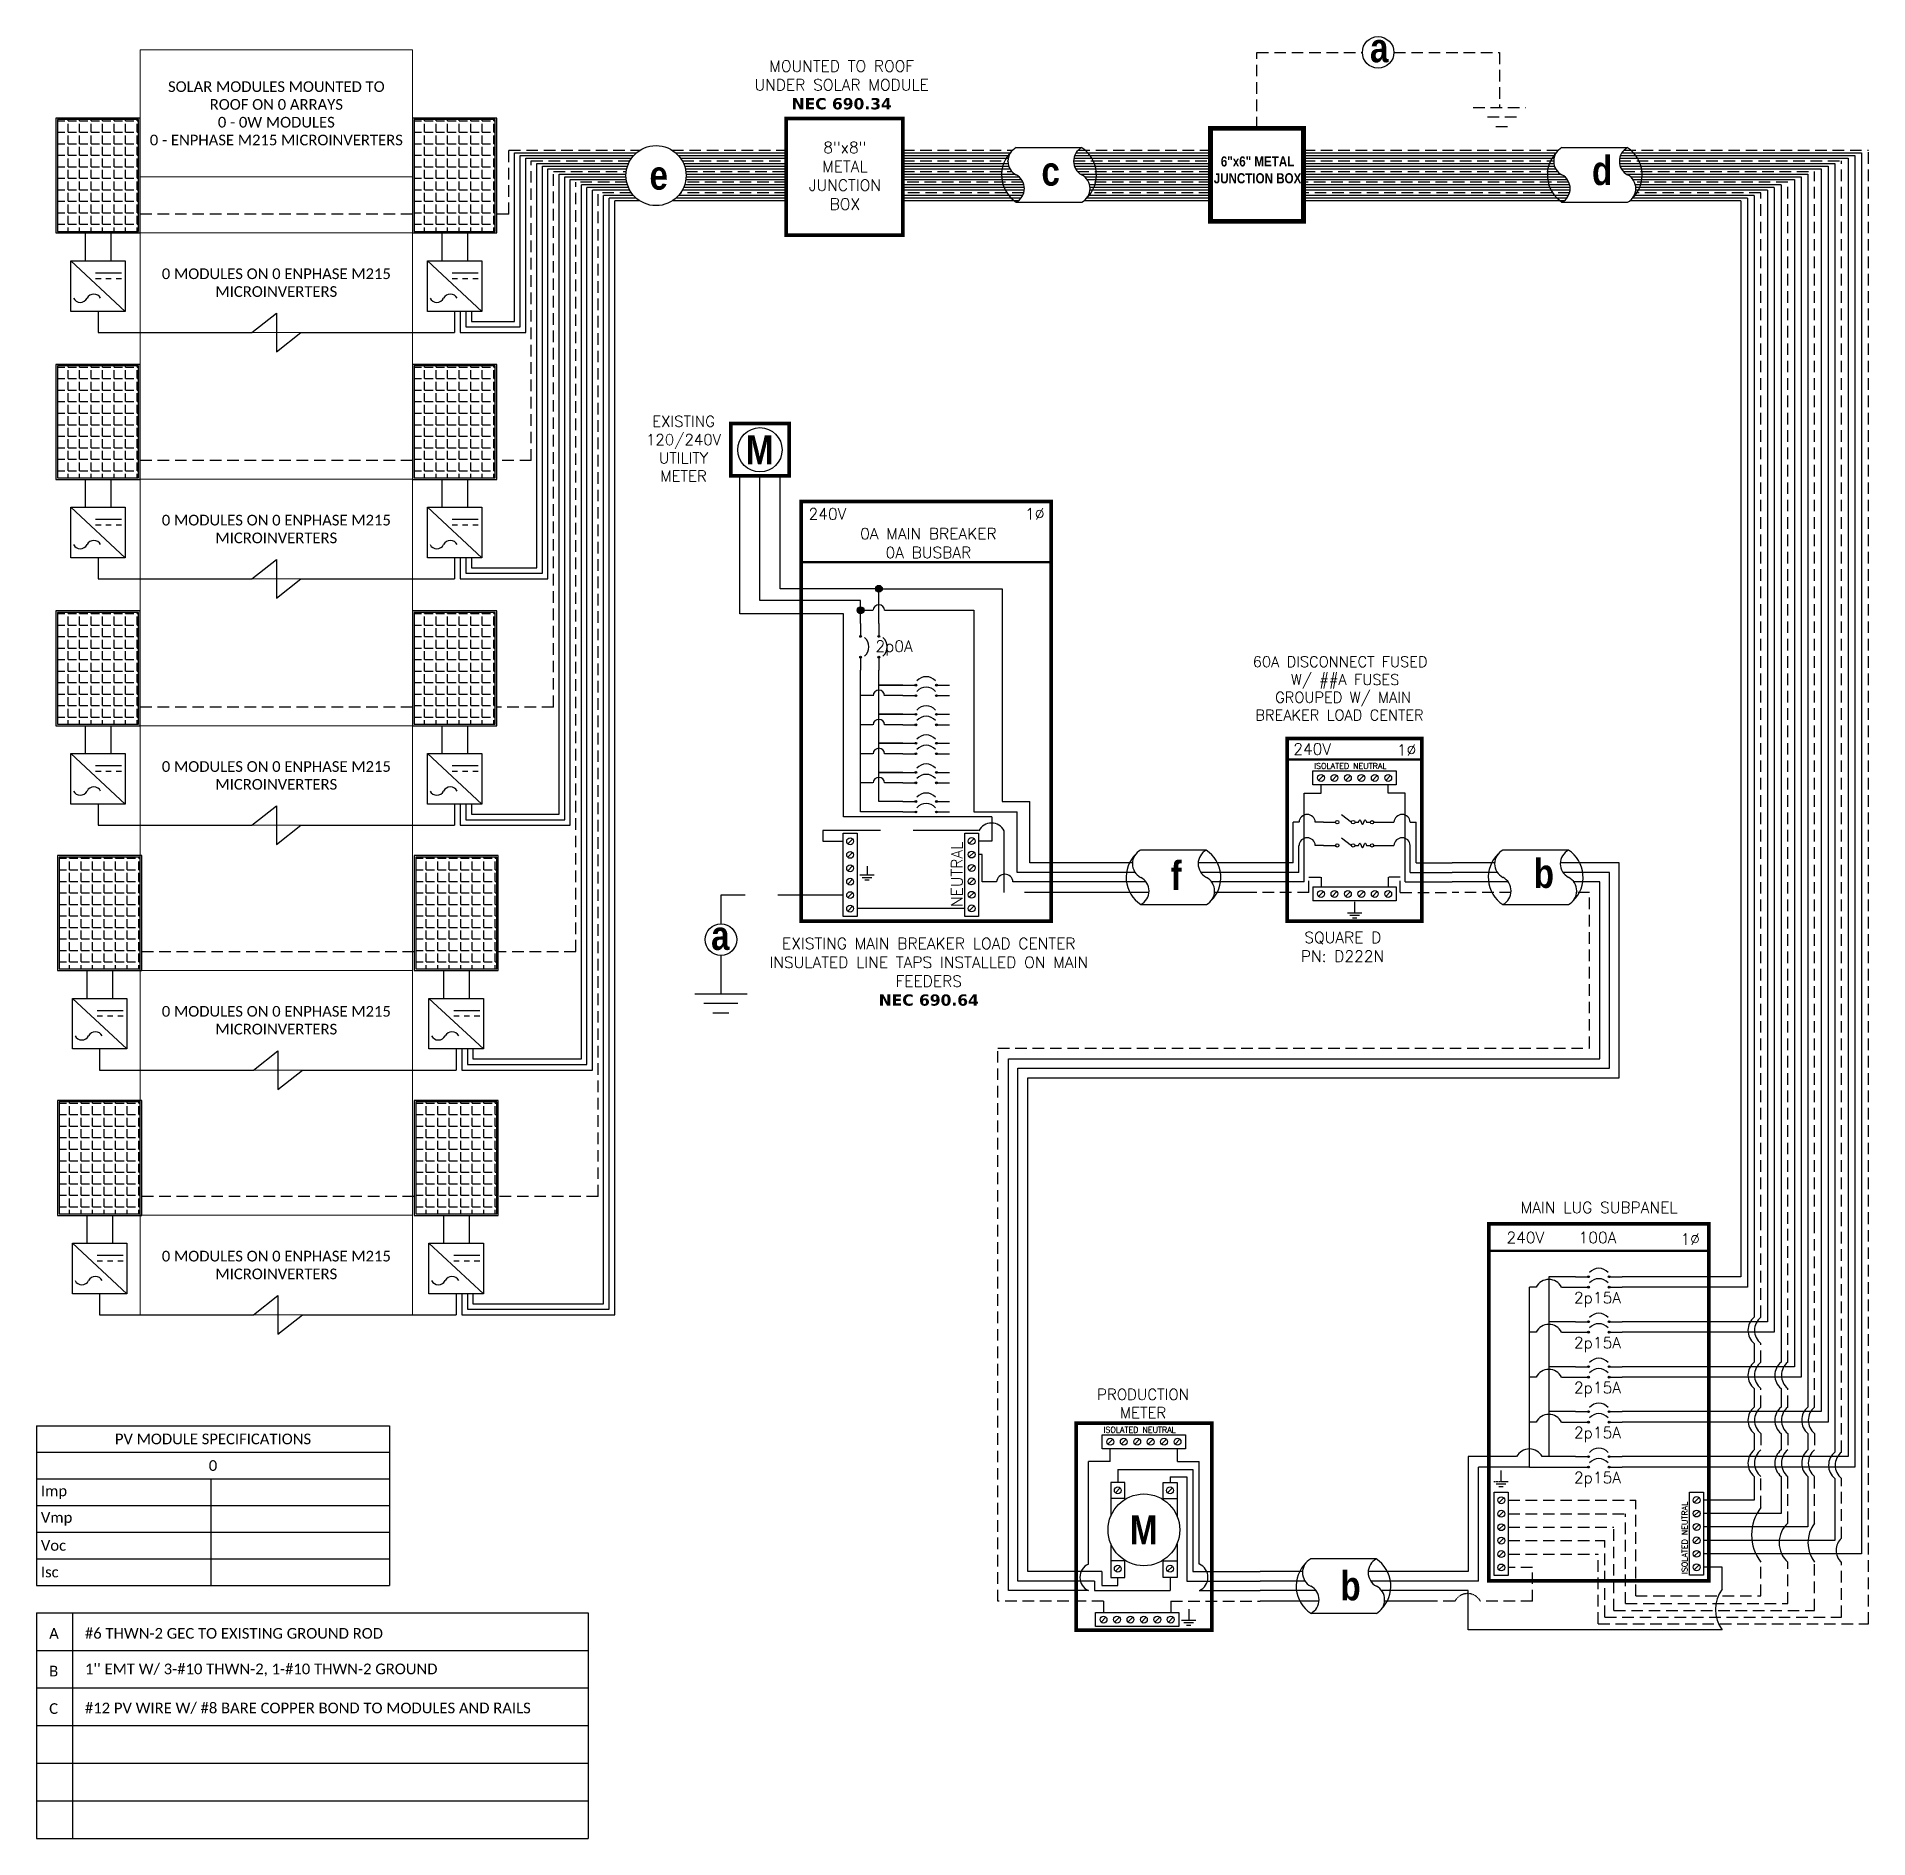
# Model space of a CAD drawing. Header units: feet. Extents: x 14669 to 15262, y 16036 to 16619.
import ezdxf

# ---------------------------------------------------------------- set-up
doc = ezdxf.new("R2010")
doc.units = ezdxf.units.FT
doc.header["$MEASUREMENT"] = 0
doc.linetypes.add('HIDDEN', pattern=[0.375, 0.25, -0.125])
for name, color, linetype in [('ONE LINE BLOCKS', 7, 'Continuous'), ('TABLES', 7, 'Continuous'), ('TEXT', 7, 'Continuous'), ('Z - TITLEBLOCK TXT', 7, 'Continuous')]:
    doc.layers.add(name, color=color, linetype=linetype)
doc.styles.add('ONE LINE TXT', font='techb___.ttf')
doc.styles.get("Standard").update_dxf_attribs({"font": 'simplex.shx'})

msp = doc.modelspace()

# ---------------------------------------------------------------- texts
at = {"layer": 'ONE LINE BLOCKS', "color": 1, "linetype": 'Continuous', "insert": (15064.55, 16580.17), "char_height": 3.2756, "width": 28.3929, "attachment_point": 2, "style": 'ONE LINE TXT'}
msp.add_mtext('6"x6" METAL JUNCTION BOX  ', dxfattribs=at)
at = {"layer": 'TABLES', "color": 1, "linetype": 'Continuous'}
msp.add_text('ISOLATED NEUTRAL', height=1.8743, dxfattribs=at).set_placement((15014.66, 16167.02))
at = {"layer": 'TEXT', "color": 1, "attachment_point": 5}
for s, width, insert, char_height in [(' \\PMOUNTED TO ROOF \\PUNDER SOLAR MODULE\\P{\\fVerdana|b1|i0|c0|p34;NEC 690.34}', 72.4158, (14929.95, 16606.32), 3.6576), ('8"x8" METAL JUNCTION BOX ', 0.4767, (14930.98, 16573.88), 3.6576), ('PRODUCTION METER', 1.3203, (15027.5, 16176.46), 3.5433)]:
    msp.add_mtext_dynamic_manual_height_columns(s, width=width, gutter_width=7.17, heights=[0], dxfattribs=dict(at, insert=insert, char_height=char_height))
at = {"layer": 'Z - TITLEBLOCK TXT', "color": 253, "linetype": 'Continuous', "style": 'ONE LINE TXT'}
msp.add_text('M', height=9.38, dxfattribs=at).set_placement((15023.21, 16130.84))
at = {"layer": 'Z - TITLEBLOCK TXT', "color": 1, "linetype": 'Continuous', "char_height": 9.3833, "attachment_point": 1, "style": 'ONE LINE TXT'}
for s, insert in [('{\\W1;\\C256;a}', (15100.95, 16620)), ('{\\W1;\\C256;c}', (14994.61, 16580.07)), ('{\\W1;\\C256;d}', (15172.81, 16580.27)), ('{\\W1;\\C256;e}', (14867.74, 16578.77)), ('{\\W1;\\C256;f}', (15036.44, 16352.06)), ('{\\W1;\\C256;b}', (15153.95, 16352.75)), ('{\\W1;\\C256;b}', (15091.37, 16122.14))]:
    msp.add_mtext_dynamic_manual_height_columns(s, width=0.1385, gutter_width=2.13, heights=[0], dxfattribs=dict(at, insert=insert))

# ---------------------------------------------------------------- blocks, each defined once
blk = doc.blocks.new('*T9')
at = {"layer": 'Defpoints', "color": 8, "linetype": 'ByBlock', "lineweight": 0, "transparency": 16777216}
for p, q in [((0, 0), (88.16, 0)), ((0, 0), (0, -409.45)), ((88.16, 0), (88.16, -409.45)), ((0, -41.08), (88.16, -41.08)), ((0, -59.24), (88.16, -59.24)), ((0, -91.46), (88.16, -91.46)), ((0, -138.99), (88.16, -138.99)), ((0, -171.21), (88.16, -171.21)), ((0, -218.74), (88.16, -218.74)), ((0, -250.97), (88.16, -250.97)), ((0, -297.99), (88.16, -297.99)), ((0, -330.21), (88.16, -330.21)), ((0, -377.23), (88.16, -377.23)), ((0, -409.45), (88.16, -409.45))]:
    blk.add_line(p, q, dxfattribs=at)
at = {"color": 0, "linetype": 'Continuous', "transparency": 16777216, "char_height": 3.4544, "width": 83.574, "attachment_point": 5}
for s, insert in [('{\\fCalibri|b0|i0|c0;SOLAR MODULES MOUNTED TO ROOF ON 0 ARRAYS^J0 - 0W MODULES^J0 - ENPHASE M215 MICROINVERTERS', (44.08, -20.54)), ('{\\fCalibri|b0|i0|c0;', (44.08, -50.16)), ('{\\fCalibri|b0|i0|c0;0 MODULES ON 0 ENPHASE M215 MICROINVERTERS', (44.08, -75.35)), ('{\\fCalibri|b0|i0|c0;', (44.08, -115.23)), ('{\\fCalibri|b0|i0|c0;0 MODULES ON 0 ENPHASE M215 MICROINVERTERS', (44.08, -155.1)), ('{\\fCalibri|b0|i0|c0;', (44.08, -194.98)), ('{\\fCalibri|b0|i0|c0;0 MODULES ON 0 ENPHASE M215 MICROINVERTERS', (44.08, -234.86)), ('{\\fCalibri|b0|i0|c0;', (44.08, -274.48)), ('{\\fCalibri|b0|i0|c0;0 MODULES ON 0 ENPHASE M215 MICROINVERTERS', (44.08, -314.1)), ('{\\fCalibri|b0|i0|c0;', (44.08, -353.72)), ('{\\fCalibri|b0|i0|c0;0 MODULES ON 0 ENPHASE M215 MICROINVERTERS', (44.08, -393.34))]:
    blk.add_mtext(s, dxfattribs=dict(at, insert=insert))
blk = doc.blocks.new('*U6')
at = {"color": 7, "linetype": 'Continuous'}
for p, q in [((6.67, 2.43), (2.91, 2.43)), ((2.44, 1.71), (0, 1.71)), ((9.57, 1.71), (6.2, 1.71)), ((2.91, -0.69), (6.67, -0.69))]:
    blk.add_line(p, q, dxfattribs=at)
at = {"color": 10, "linetype": 'Continuous'}
for p, q in [((2.59, 1.15), (0, 1.15)), ((9.57, 1.15), (6.35, 1.15))]:
    blk.add_line(p, q, dxfattribs=at)
at = {"color": 253, "linetype": 'Continuous'}
for p, q in [((3.21, 0.61), (0, 0.61)), ((9.57, 0.61), (6.97, 0.61))]:
    blk.add_line(p, q, dxfattribs=at)
at = {"color": 7, "linetype": 'Continuous'}
for centre, start, end in [((3.94, 0.87), 133.9732, 236.4265), ((5.63, 0.87), 313.9732, 56.4265)]:
    blk.add_arc(centre, 1.87, start, end, dxfattribs=at)
at = {"layer": 'TEXT', "color": 92, "linetype": 'HIDDEN', "ltscale": 15}
for p, q in [((3.37, 0), (0, 0)), ((9.57, 0), (7.14, 0))]:
    blk.add_line(p, q, dxfattribs=at)
at = {"layer": 'Z - TITLEBLOCK TXT', "linetype": 'Continuous'}
for centre, start, end in [((3.31, 1.65), 117.6639, 242.3361), ((7.08, 1.65), 117.6639, 242.3361), ((2.5, 0.09), 297.6639, 62.3361), ((6.26, 0.09), 297.6639, 62.3361)]:
    blk.add_arc(centre, 0.882, start, end, dxfattribs=at)
blk = doc.blocks.new('M_LINE TAPS')
at = {"layer": 'ONE LINE BLOCKS', "linetype": 'Continuous'}
h = blk.add_hatch(color=254, dxfattribs=at)
h.dxf.hatch_style = 1
edge = h.paths.add_edge_path()
edge.add_arc((-12.11, 17.42), 0.197, 0, 360)
h = blk.add_hatch(color=254, dxfattribs=at)
h.dxf.hatch_style = 1
edge = h.paths.add_edge_path()
edge.add_arc((-13.16, 16.19), 0.197, 0, 360)
h = blk.add_hatch(color=1, dxfattribs=at)
h.dxf.hatch_style = 1
edge = h.paths.add_edge_path()
edge.add_arc((-13.16, 14.69), 0.0515, 0, 360)
h = blk.add_hatch(color=1, dxfattribs=at)
h.dxf.hatch_style = 1
edge = h.paths.add_edge_path()
edge.add_arc((-12.11, 14.69), 0.0515, 0, 360)
h = blk.add_hatch(color=1, dxfattribs=at)
h.dxf.hatch_style = 1
edge = h.paths.add_edge_path()
edge.add_arc((-13.16, 13.5), 0.0515, 0, 360)
h = blk.add_hatch(color=1, dxfattribs=at)
h.dxf.hatch_style = 1
edge = h.paths.add_edge_path()
edge.add_arc((-12.11, 13.5), 0.0515, 0, 360)
h = blk.add_hatch(color=1, dxfattribs=at)
h.dxf.hatch_style = 1
edge = h.paths.add_edge_path()
edge.add_arc((-9.99, 11.89), 0.0515, 0, 360)
h = blk.add_hatch(color=1, dxfattribs=at)
h.dxf.hatch_style = 1
edge = h.paths.add_edge_path()
edge.add_arc((-8.81, 11.89), 0.0515, 0, 360)
h = blk.add_hatch(color=1, dxfattribs=at)
h.dxf.hatch_style = 1
edge = h.paths.add_edge_path()
edge.add_arc((-9.99, 11.29), 0.0515, 0, 360)
h = blk.add_hatch(color=1, dxfattribs=at)
h.dxf.hatch_style = 1
edge = h.paths.add_edge_path()
edge.add_arc((-8.81, 11.29), 0.0515, 0, 360)
h = blk.add_hatch(color=1, dxfattribs=at)
h.dxf.hatch_style = 1
edge = h.paths.add_edge_path()
edge.add_arc((-9.99, 10.22), 0.0515, 0, 360)
h = blk.add_hatch(color=1, dxfattribs=at)
h.dxf.hatch_style = 1
edge = h.paths.add_edge_path()
edge.add_arc((-9.99, 9.62), 0.0515, 0, 360)
h = blk.add_hatch(color=1, dxfattribs=at)
h.dxf.hatch_style = 1
edge = h.paths.add_edge_path()
edge.add_arc((-8.81, 10.22), 0.0515, 0, 360)
h = blk.add_hatch(color=1, dxfattribs=at)
h.dxf.hatch_style = 1
edge = h.paths.add_edge_path()
edge.add_arc((-8.81, 9.62), 0.0515, 0, 360)
h = blk.add_hatch(color=1, dxfattribs=at)
h.dxf.hatch_style = 1
edge = h.paths.add_edge_path()
edge.add_arc((-9.99, 8.56), 0.0515, 0, 360)
h = blk.add_hatch(color=1, dxfattribs=at)
h.dxf.hatch_style = 1
edge = h.paths.add_edge_path()
edge.add_arc((-8.81, 8.56), 0.0515, 0, 360)
h = blk.add_hatch(color=1, dxfattribs=at)
h.dxf.hatch_style = 1
edge = h.paths.add_edge_path()
edge.add_arc((-9.99, 7.96), 0.0515, 0, 360)
h = blk.add_hatch(color=1, dxfattribs=at)
h.dxf.hatch_style = 1
edge = h.paths.add_edge_path()
edge.add_arc((-8.81, 7.96), 0.0515, 0, 360)
h = blk.add_hatch(color=1, dxfattribs=at)
h.dxf.hatch_style = 1
edge = h.paths.add_edge_path()
edge.add_arc((-9.99, 6.89), 0.0515, 0, 360)
h = blk.add_hatch(color=1, dxfattribs=at)
h.dxf.hatch_style = 1
edge = h.paths.add_edge_path()
edge.add_arc((-9.99, 6.29), 0.0515, 0, 360)
h = blk.add_hatch(color=1, dxfattribs=at)
h.dxf.hatch_style = 1
edge = h.paths.add_edge_path()
edge.add_arc((-8.81, 6.89), 0.0515, 0, 360)
h = blk.add_hatch(color=1, dxfattribs=at)
h.dxf.hatch_style = 1
edge = h.paths.add_edge_path()
edge.add_arc((-8.81, 6.29), 0.0515, 0, 360)
h = blk.add_hatch(color=1, dxfattribs=at)
h.dxf.hatch_style = 1
edge = h.paths.add_edge_path()
edge.add_arc((-9.99, 5.22), 0.0515, 0, 360)
h = blk.add_hatch(color=1, dxfattribs=at)
h.dxf.hatch_style = 1
edge = h.paths.add_edge_path()
edge.add_arc((-8.81, 5.22), 0.0515, 0, 360)
h = blk.add_hatch(color=1, dxfattribs=at)
h.dxf.hatch_style = 1
edge = h.paths.add_edge_path()
edge.add_arc((-9.99, 4.62), 0.0515, 0, 360)
h = blk.add_hatch(color=1, dxfattribs=at)
h.dxf.hatch_style = 1
edge = h.paths.add_edge_path()
edge.add_arc((-8.81, 4.62), 0.0515, 0, 360)
at = {"color": 155, "true_color": 0x647190}
blk.add_line((-16.57, 22.43), (-2.23, 22.43), dxfattribs=at)
at = {"color": 10, "linetype": 'Continuous'}
for p, q in [((-4.18, 1.15), (-4.18, 4.62)), ((-3.46, 4.62), (-3.46, 4.62)), ((0, 1.15), (-4.18, 1.15))]:
    blk.add_line(p, q, dxfattribs=at)
at = {"color": 7, "linetype": 'Continuous'}
for p, q in [((-3.46, 1.71), (-3.46, 5.22)), ((0, 1.71), (-3.46, 1.71))]:
    blk.add_line(p, q, dxfattribs=at)
at = {"color": 253, "linetype": 'Continuous'}
for p, q in [((-6.18, 2.18), (-6.39, 2.18)), ((-6.18, 0.61), (-6.18, 2.18)), ((-5.36, 0.61), (-6.18, 0.61)), ((0, 0.61), (-4.42, 0.61))]:
    blk.add_line(p, q, dxfattribs=at)
at = {"color": 7, "linetype": 'Continuous'}
blk.add_circle((-21.17, -2.7), 0.906, dxfattribs=at)
at = {"color": 253, "linetype": 'Continuous'}
blk.add_arc((-4.89, 0.58), 0.468, 3.2819, 176.7181, dxfattribs=at)
at = {"layer": 'ONE LINE BLOCKS', "lineweight": 50}
blk.add_line((-16.57, 18.95), (-2.23, 18.95), dxfattribs=at)
at = {"layer": 'ONE LINE BLOCKS', "lineweight": 50, "const_width": 0.21}
for points in [[(-20.6, 23.9), (-20.6, 26.89), (-17.26, 26.89), (-17.26, 23.9)], [(-16.57, -1.65), (-16.57, 22.43), (-2.23, 22.43), (-2.23, -1.65)]]:
    blk.add_lwpolyline(points, close=True, dxfattribs=at)
at = {"layer": 'TEXT', "color": 92, "linetype": 'HIDDEN', "ltscale": 15}
for p, q in [((-6.39, 3.55), (-15.33, 3.55)), ((-15.33, 3.55), (-15.33, 2.94)), ((-4.92, 0), (-4.92, 3.55)), ((-15.33, 2.94), (-14.16, 2.94)), ((0, 0), (-4.92, 0)), ((-14.16, -0.15), (-21.17, -0.15)), ((-21.17, -0.15), (-21.17, -1.8)), ((-21.17, -3.61), (-21.17, -5.8))]:
    blk.add_line(p, q, dxfattribs=at)
at = {"layer": 'TEXT', "color": 92, "linetype": 'Continuous', "ltscale": 15}
blk.add_line((-7.19, -0.92), (-13.36, -0.92), dxfattribs=at)
at = {"layer": 'TEXT', "color": 92, "linetype": 'Continuous', "flags": 128}
for points in [[(-12.79, 1.51), (-12.79, 1.01)], [(-13.2, 1.01), (-12.38, 1.01)], [(-12.52, 0.85), (-13.06, 0.85)], [(-12.66, 0.7), (-12.92, 0.7)]]:
    blk.add_lwpolyline(points, dxfattribs=at)
at = {"layer": 'TEXT', "color": 92, "linetype": 'Continuous', "ltscale": 4, "flags": 128}
for points in [[(-22.67, -5.8), (-19.67, -5.8)], [(-20.19, -6.36), (-22.15, -6.36)], [(-20.71, -6.91), (-21.63, -6.91)]]:
    blk.add_lwpolyline(points, dxfattribs=at)
at = {"layer": 'TEXT', "linetype": 'Continuous'}
blk.add_circle((-18.93, 25.39), 1.27, dxfattribs=at)
at = {"layer": 'TEXT', "color": 92, "linetype": 'Continuous', "ltscale": 0.3}
blk.add_arc((-5.65, 3.16), 0.824, 27.6639, 152.3361, dxfattribs=at)
at = {"layer": 'Z - TITLEBLOCK TXT', "color": 253, "linetype": 'Continuous'}
for p, q in [((-20.08, 15.98), (-20.08, 23.9)), ((-14.13, 15.98), (-20.08, 15.98)), ((-14.13, 4.34), (-14.13, 15.98)), ((-5.63, 4.34), (-14.13, 4.34)), ((-5.63, 4.34), (-5.63, 2.95)), ((-5.63, 2.95), (-6.39, 2.95))]:
    blk.add_line(p, q, dxfattribs=at)
at = {"layer": 'Z - TITLEBLOCK TXT', "color": 10, "linetype": 'Continuous'}
for p, q in [((-18.93, 16.74), (-18.93, 23.9)), ((-13.16, 16.74), (-18.93, 16.74)), ((-13.16, 15.43), (-13.16, 16.74)), ((-12.97, 16.19), (-12.45, 16.19)), ((-11.78, 16.19), (-6.66, 16.19)), ((-6.66, 16.19), (-6.66, 4.62)), ((-13.16, 4.62), (-13.16, 12.76)), ((-12.45, 11.29), (-13.16, 11.29)), ((-10.73, 11.29), (-11.78, 11.29)), ((-12.45, 9.62), (-13.16, 9.62)), ((-10.73, 9.62), (-11.78, 9.62)), ((-12.45, 7.96), (-13.16, 7.96)), ((-10.73, 7.96), (-11.78, 7.96)), ((-12.45, 6.29), (-13.16, 6.29)), ((-10.73, 6.29), (-11.78, 6.29)), ((-10.73, 4.62), (-13.16, 4.62)), ((-6.66, 4.62), (-4.18, 4.62))]:
    blk.add_line(p, q, dxfattribs=at)
at = {"layer": 'Z - TITLEBLOCK TXT', "color": 7, "linetype": 'Continuous'}
for p, q in [((-17.78, 17.42), (-17.78, 23.9)), ((-12.11, 17.42), (-17.78, 17.42)), ((-12.11, 15.43), (-12.11, 17.42)), ((-11.92, 17.42), (-5.04, 17.42)), ((-5.04, 17.42), (-5.04, 5.22)), ((-12.11, 10.22), (-12.11, 12.76)), ((-12.11, 11.89), (-10.73, 11.89)), ((-10.73, 11.89), (-12.11, 11.89)), ((-12.11, 8.56), (-12.11, 10.22)), ((-12.11, 10.22), (-10.73, 10.22)), ((-10.73, 10.22), (-12.11, 10.22)), ((-12.11, 6.89), (-12.11, 8.56)), ((-12.11, 8.56), (-10.73, 8.56)), ((-10.73, 8.56), (-12.11, 8.56)), ((-12.11, 5.22), (-12.11, 6.89)), ((-12.11, 6.89), (-10.73, 6.89)), ((-10.73, 6.89), (-12.11, 6.89)), ((-10.73, 5.22), (-12.11, 5.22)), ((-5.04, 5.22), (-3.46, 5.22))]:
    blk.add_line(p, q, dxfattribs=at)
at = {"layer": 'Z - TITLEBLOCK TXT', "color": 1, "linetype": 'Continuous'}
for p, q in [((-14.16, -1.38), (-14.16, 3.4)), ((-14.16, 3.4), (-13.36, 3.4)), ((-13.36, 3.4), (-13.36, -1.38)), ((-7.19, -1.37), (-7.19, 3.41)), ((-7.19, 3.41), (-6.39, 3.41)), ((-6.39, 3.41), (-6.39, -1.37)), ((-13.36, -1.38), (-14.16, -1.38)), ((-6.39, -1.37), (-7.19, -1.37))]:
    blk.add_line(p, q, dxfattribs=at)
at = {"layer": 'Z - TITLEBLOCK TXT', "color": 4, "linetype": 'Continuous'}
for p, q in [((-13.62, 3.07), (-13.9, 2.8)), ((-13.62, 2.3), (-13.9, 2.03)), ((-6.65, 3.09), (-6.93, 2.81)), ((-6.65, 2.32), (-6.93, 2.04)), ((-13.62, 1.53), (-13.9, 1.25)), ((-6.65, 1.55), (-6.93, 1.27)), ((-13.62, 0.76), (-13.9, 0.48)), ((-6.65, 0.78), (-6.93, 0.5)), ((-6.65, 0), (-6.93, -0.27)), ((-13.62, -0.01), (-13.9, -0.29)), ((-13.62, -0.78), (-13.9, -1.06)), ((-6.65, -0.77), (-6.93, -1.04))]:
    blk.add_line(p, q, dxfattribs=at)
at = {"layer": 'Z - TITLEBLOCK TXT', "color": 1, "linetype": 'Continuous', "flags": 128}
for points in [[(-13.16, 15.43), (-13.16, 14.69)], [(-13.16, 15.43), (-13.16, 14.69)], [(-12.11, 15.43), (-12.11, 14.69)], [(-12.11, 15.43), (-12.11, 14.69)], [(-13.16, 13.5), (-13.16, 12.76)], [(-12.11, 13.5), (-12.11, 12.76)], [(-10.73, 11.89), (-9.99, 11.89)], [(-10.73, 11.89), (-9.99, 11.89)], [(-8.81, 11.89), (-8.06, 11.89)], [(-10.73, 11.29), (-9.99, 11.29)], [(-10.73, 11.29), (-9.99, 11.29)], [(-8.81, 11.29), (-8.06, 11.29)], [(-10.73, 10.22), (-9.99, 10.22)], [(-10.73, 10.22), (-9.99, 10.22)], [(-10.73, 9.62), (-9.99, 9.62)], [(-10.73, 9.62), (-9.99, 9.62)], [(-8.81, 10.22), (-8.06, 10.22)], [(-8.81, 9.62), (-8.06, 9.62)], [(-10.73, 8.56), (-9.99, 8.56)], [(-10.73, 8.56), (-9.99, 8.56)], [(-8.81, 8.56), (-8.06, 8.56)], [(-10.73, 7.96), (-9.99, 7.96)], [(-10.73, 7.96), (-9.99, 7.96)], [(-8.81, 7.96), (-8.06, 7.96)], [(-10.73, 6.89), (-9.99, 6.89)], [(-10.73, 6.89), (-9.99, 6.89)], [(-8.81, 6.89), (-8.06, 6.89)], [(-10.73, 6.29), (-9.99, 6.29)], [(-10.73, 6.29), (-9.99, 6.29)], [(-8.81, 6.29), (-8.06, 6.29)], [(-10.73, 5.22), (-9.99, 5.22)], [(-10.73, 5.22), (-9.99, 5.22)], [(-10.73, 4.62), (-9.99, 4.62)], [(-10.73, 4.62), (-9.99, 4.62)], [(-8.81, 5.22), (-8.06, 5.22)], [(-8.81, 4.62), (-8.06, 4.62)]]:
    blk.add_lwpolyline(points, dxfattribs=at)
at = {"layer": 'Z - TITLEBLOCK TXT', "color": 7, "linetype": 'Continuous'}
for centre in [(-12.11, 17.42), (-12.11, 17.42), (-13.16, 16.19)]:
    blk.add_circle(centre, 0.197, dxfattribs=at)
at = {"layer": 'Z - TITLEBLOCK TXT', "color": 1, "linetype": 'Continuous'}
for centre in [(-13.16, 14.69), (-12.11, 14.69), (-13.16, 13.5), (-12.11, 13.5), (-9.99, 11.89), (-8.81, 11.89), (-9.99, 11.29), (-8.81, 11.29), (-9.99, 10.22), (-9.99, 9.62), (-8.81, 10.22), (-8.81, 9.62), (-9.99, 8.56), (-8.81, 8.56), (-9.99, 7.96), (-8.81, 7.96), (-9.99, 6.89), (-9.99, 6.29), (-8.81, 6.89), (-8.81, 6.29), (-9.99, 5.22), (-8.81, 5.22), (-9.99, 4.62), (-8.81, 4.62)]:
    blk.add_circle(centre, 0.0515, dxfattribs=at)
at = {"layer": 'Z - TITLEBLOCK TXT', "color": 4, "linetype": 'Continuous'}
for centre in [(-13.76, 2.94), (-13.76, 2.16), (-6.79, 2.95), (-6.79, 2.18), (-13.76, 1.39), (-6.79, 1.41), (-13.76, 0.62), (-13.76, -0.15), (-6.79, 0.64), (-6.79, -0.13), (-13.76, -0.92), (-6.79, -0.91)]:
    blk.add_circle(centre, 0.197, dxfattribs=at)
at = {"layer": 'Z - TITLEBLOCK TXT', "color": 10, "linetype": 'Continuous'}
for centre in [(-12.11, 16.17), (-12.11, 11.27), (-12.11, 9.6), (-12.11, 7.94), (-12.11, 6.27)]:
    blk.add_arc(centre, 0.332, 3.2937, 176.7063, dxfattribs=at)
at = {"layer": 'Z - TITLEBLOCK TXT', "color": 1, "linetype": 'Continuous'}
for centre, start, end in [((-13.38, 14.09), 310.3392, 49.6608), ((-12.33, 14.09), 310.3392, 49.6608), ((-9.4, 11.68), 40.3392, 139.6608), ((-9.4, 11.08), 40.3392, 139.6608), ((-9.4, 10.01), 40.3392, 139.6608), ((-9.4, 9.41), 40.3392, 139.6608), ((-9.4, 8.34), 40.3392, 139.6608), ((-9.4, 7.75), 40.3392, 139.6608), ((-9.4, 6.68), 40.3392, 139.6608), ((-9.4, 6.08), 40.3392, 139.6608), ((-9.4, 5.01), 40.3392, 139.6608), ((-9.4, 4.41), 40.3392, 139.6608)]:
    blk.add_arc(centre, 0.697, start, end, dxfattribs=at)
at = {"layer": 'TABLES', "color": 1, "linetype": 'Continuous'}
blk.add_text('NEUTRAL', height=0.648, rotation=90, dxfattribs=at).set_placement((-7.31, -0.83))
at = {"layer": 'TEXT', "color": 1, "attachment_point": 5}
for s, width, gutter_width, heights, insert, char_height in [('EXISTING\\P120/240V UTILITY METER', 0.0523, 7.17, [0], (-23.31, 25.45), 0.6278), ('240V', 0.1481, 0.75, [0], (-15.06, 21.71), 0.648), ('1∅', 0.1481, 0.75, [0], (-3.17, 21.71), 0.648), ('0A MAIN BREAKER\\P0A BUSBAR', 11.199, 0.75, [0], (-9.27, 20.04), 0.648), ('2p0A', 0.1481, 0.75, [0], (-11.24, 14.02), 0.648), ('EXISTING MAIN BREAKER LOAD CENTER INSULATED LINE TAPS INSTALLED ON MAIN FEEDERS\\P{\\fVerdana|b1|i0|c0|p34;NEC 690.64}', 18.4888, 7.17, [6], (-9.25, -4.55), 0.648)]:
    blk.add_mtext_dynamic_manual_height_columns(s, width=width, gutter_width=gutter_width, heights=heights, dxfattribs=dict(at, insert=insert, char_height=char_height))
at = {"layer": 'Z - TITLEBLOCK TXT', "color": 253, "linetype": 'Continuous', "style": 'ONE LINE TXT'}
blk.add_text('M', height=1.66, dxfattribs=at).set_placement((-19.74, 24.56))
at = {"layer": 'Z - TITLEBLOCK TXT', "color": 1, "linetype": 'Continuous', "insert": (-21.73, -1.63), "char_height": 1.6624, "attachment_point": 1, "style": 'ONE LINE TXT'}
blk.add_mtext_dynamic_manual_height_columns('{\\W1;\\C256;a}', width=0.1385, gutter_width=2.13, heights=[0], dxfattribs=at)
blk = doc.blocks.new('*U12')
at = {"color": 155, "true_color": 0x647190}
blk.add_blockref('M_LINE TAPS', (0, 0), dxfattribs=at)
blk = doc.blocks.new('M_MAIN DISCONNECT')
at = {"color": 253, "linetype": 'Continuous'}
for p, q in [((5.45, -46.43), (5.45, -17.67)), ((5.45, -17.67), (10.94, -17.67)), ((10.94, -17.67), (10.94, -15.06)), ((32.69, -17.67), (32.69, -15.06)), ((38.18, -17.67), (32.69, -17.67)), ((38.18, -46.43), (38.18, -17.67)), ((5.45, -46.43), (-9.78, -46.43)), ((38.18, -46.43), (53.41, -46.43))]:
    blk.add_line(p, q, dxfattribs=at)
at = {"color": 7, "linetype": 'Continuous'}
for p, q in [((1.95, -40.22), (1.95, -27.1)), ((3.81, -27.1), (1.95, -27.1)), ((11.72, -27.1), (9.09, -27.1)), ((31.91, -27.1), (34.54, -27.1)), ((39.82, -27.1), (41.69, -27.1)), ((41.69, -40.22), (41.69, -27.1)), ((1.95, -40.22), (-9.78, -40.22)), ((41.69, -40.22), (53.41, -40.22))]:
    blk.add_line(p, q, dxfattribs=at)
at = {"color": 1, "linetype": 'Continuous'}
for p, q in [((21.88, -27.1), (23.12, -27.1)), ((25.67, -27.11), (26.91, -27.11)), ((21.88, -34.64), (23.12, -34.64)), ((25.67, -34.64), (26.91, -34.64))]:
    blk.add_line(p, q, dxfattribs=at)
at = {"color": 10, "linetype": 'Continuous'}
for p, q in [((3.81, -43.39), (3.81, -34.64)), ((11.72, -34.64), (9.09, -34.64)), ((31.91, -34.64), (34.54, -34.64)), ((39.82, -43.39), (39.82, -34.64)), ((3.81, -43.39), (-9.78, -43.39)), ((39.82, -43.39), (53.41, -43.39))]:
    blk.add_line(p, q, dxfattribs=at)
at = {"color": 7, "linetype": 'Continuous'}
for centre in [(6.45, -27.26), (37.18, -27.26)]:
    blk.add_arc(centre, 2.64, 3.28193, 176.71807, dxfattribs=at)
at = {"color": 10, "linetype": 'Continuous'}
for centre in [(6.45, -34.79), (37.18, -34.79)]:
    blk.add_arc(centre, 2.64, 3.28193, 176.71807, dxfattribs=at)
at = {"color": 1, "linetype": 'Continuous'}
for points in [[(23.12, -27.1), (23.5, -26.34), (24.4, -27.87), (25.22, -26.34), (25.67, -27.11)], [(23.12, -34.64), (23.5, -33.88), (24.4, -35.4), (25.22, -33.88), (25.67, -34.64)]]:
    blk.add_spline(points, degree=3, dxfattribs=at)
at = {"layer": 'ONE LINE BLOCKS', "lineweight": 50}
blk.add_line((0, -6.77), (43.61, -6.77), dxfattribs=at)
at = {"layer": 'ONE LINE BLOCKS', "lineweight": 50, "const_width": 1.19}
blk.add_lwpolyline([(0, -59.17), (0, 0), (43.61, 0), (43.61, -59.17)], close=True, dxfattribs=at)
at = {"layer": 'TEXT', "color": 92, "linetype": 'HIDDEN', "ltscale": 15}
for p, q in [((7.03, -49.88), (7.03, -44.94)), ((7.03, -44.94), (10.94, -44.94)), ((10.94, -44.94), (10.94, -48.08)), ((36.6, -44.94), (32.69, -44.94)), ((32.69, -44.94), (32.69, -48.08)), ((36.6, -49.88), (36.6, -44.94)), ((7.03, -49.88), (-9.78, -49.88)), ((36.6, -49.88), (53.41, -49.88))]:
    blk.add_line(p, q, dxfattribs=at)
at = {"layer": 'TEXT', "color": 92, "linetype": 'Continuous', "flags": 128}
for points in [[(21.82, -52.94), (21.82, -56.44)], [(19.48, -56.44), (24.16, -56.44)], [(23.35, -57.31), (20.29, -57.31)], [(22.53, -58.18), (21.1, -58.18)]]:
    blk.add_lwpolyline(points, dxfattribs=at)
at = {"layer": 'Z - TITLEBLOCK TXT', "color": 1, "linetype": 'Continuous'}
for p, q in [((8.34, -15.06), (8.34, -10.52)), ((8.34, -10.52), (35.29, -10.52)), ((35.29, -10.52), (35.29, -15.06)), ((35.29, -15.06), (8.34, -15.06)), ((11.72, -27.1), (15.64, -27.1)), ((17.54, -24.65), (20.8, -27.1)), ((27.99, -27.11), (31.91, -27.11)), ((11.72, -34.64), (15.64, -34.64)), ((17.54, -32.19), (20.8, -34.63)), ((27.99, -34.64), (31.91, -34.64)), ((8.34, -48.08), (35.29, -48.08)), ((8.34, -48.08), (8.34, -52.62)), ((35.29, -52.62), (8.34, -52.62)), ((35.29, -48.08), (35.29, -52.62))]:
    blk.add_line(p, q, dxfattribs=at)
at = {"layer": 'Z - TITLEBLOCK TXT', "color": 4, "linetype": 'Continuous'}
for p, q in [((11.73, -12), (10.15, -13.58)), ((16.08, -12), (14.5, -13.58)), ((20.43, -12), (18.86, -13.58)), ((24.78, -12), (23.21, -13.58)), ((29.13, -12), (27.56, -13.58)), ((33.48, -12), (31.91, -13.58)), ((11.73, -49.56), (10.15, -51.13)), ((16.08, -49.56), (14.5, -51.13)), ((20.43, -49.56), (18.86, -51.13)), ((24.78, -49.56), (23.21, -51.13)), ((29.13, -49.56), (27.56, -51.13)), ((33.48, -49.56), (31.91, -51.13))]:
    blk.add_line(p, q, dxfattribs=at)
for centre in [(10.94, -12.79), (15.29, -12.79), (19.64, -12.79), (23.99, -12.79), (28.34, -12.79), (32.69, -12.79), (10.94, -50.35), (15.29, -50.35), (19.64, -50.35), (23.99, -50.35), (28.34, -50.35), (32.69, -50.35)]:
    blk.add_circle(centre, 1.11, dxfattribs=at)
at = {"layer": 'Z - TITLEBLOCK TXT', "color": 1, "linetype": 'Continuous'}
for centre in [(16.18, -27.1), (21.34, -27.1), (27.45, -27.11), (16.18, -34.64), (21.34, -34.64), (27.45, -34.64)]:
    blk.add_circle(centre, 0.541, dxfattribs=at)
at = {"layer": 'TABLES', "color": 4, "linetype": 'Continuous'}
blk.add_text('ISOLATED NEUTRAL', height=1.8743, dxfattribs=at).set_placement((8.7, -9.86))
at = {"layer": 'TEXT', "color": 1}
for s, width, gutter_width, heights, insert, char_height, attachment_point in [('\\A1;\\pi4.1167;60A DISCONNECT FUSED \\P\\pi16.454;W/ ##A FUSES\\P\\pi11.355;GROUPED W/ MAIN \\P\\pi4.9392;BREAKER LOAD CENTER', 71.8931, 92.23, [24.13], (-15.26, 26.55), 3.4544, 1), ('240V', 0.1481, 0.75, [0], (8.07, -3.44), 3.658, 5), ('1∅', 0.1481, 0.75, [0], (38.63, -3.74), 3.658, 5), ('\\A1;\\pi3.6942,t21.982;SQUARE D\\P\\pi2.5621,t20.85;PN: D222N', 35.0816, 28.88, [13.54], (1.84, -62.59), 3.6576, 1)]:
    blk.add_mtext_dynamic_manual_height_columns(s, width=width, gutter_width=gutter_width, heights=heights, dxfattribs=dict(at, insert=insert, char_height=char_height, attachment_point=attachment_point))
blk = doc.blocks.new('*U13')
blk.add_blockref('M_MAIN DISCONNECT', (0, 0))
blk = doc.blocks.new('*T10')
at = {"layer": 'Z - TITLEBLOCK TXT', "color": 0, "lineweight": -2, "transparency": 16777216}
for p, q in [((0, 0), (114.19, 0)), ((0, 0), (0, -51.69)), ((114.19, 0), (114.19, -51.69)), ((0, -8.62), (114.19, -8.62)), ((0, -17.23), (114.19, -17.23)), ((56.41, -17.23), (56.41, -51.69)), ((0, -25.85), (114.19, -25.85)), ((0, -34.46), (114.19, -34.46)), ((0, -43.08), (114.19, -43.08)), ((0, -51.69), (114.19, -51.69))]:
    blk.add_line(p, q, dxfattribs=at)
at = {"layer": 'Z - TITLEBLOCK TXT', "color": 0, "linetype": 'Continuous', "transparency": 16777216, "char_height": 3.4544}
for s, insert, width, attachment_point in [('{\\fCalibri|b0|i0|c0;PV MODULE SPECIFICATIONS', (57.09, -4.31), 111.433, 5), ('{\\fCalibri|b0|i0|c0;0', (57.09, -12.92), 111.433, 5), ('{\\fCalibri|b0|i0|c0;Imp', (1.38, -21.54), 53.6551, 4), ('{\\fCalibri|b0|i0|c0;', (57.78, -21.54), 55.0254, 4), ('{\\fCalibri|b0|i0|c0;Vmp', (1.38, -30.15), 53.6551, 4), ('{\\fCalibri|b0|i0|c0;', (57.78, -30.15), 55.0254, 4), ('{\\fCalibri|b0|i0|c0;Voc', (1.38, -38.77), 53.6551, 4), ('{\\fCalibri|b0|i0|c0;', (57.78, -38.77), 55.0254, 4), ('{\\fCalibri|b0|i0|c0;Isc', (1.38, -47.39), 53.6551, 4), ('{\\fCalibri|b0|i0|c0;', (57.78, -47.39), 55.0254, 4)]:
    blk.add_mtext(s, dxfattribs=dict(at, insert=insert, width=width, attachment_point=attachment_point))
blk = doc.blocks.new('*T11')
at = {"linetype": 'ByBlock', "lineweight": -2, "transparency": 16777216}
for p, q in [((0, 0), (178.52, 0)), ((0, 0), (0, -72.97)), ((11.58, 0), (11.58, -72.97)), ((178.52, 0), (178.52, -72.97)), ((0, -12.11), (178.52, -12.11)), ((0, -24.28), (178.52, -24.28)), ((0, -36.46), (178.52, -36.46)), ((0, -48.64), (178.52, -48.64)), ((0, -60.81), (178.52, -60.81)), ((0, -72.97), (178.52, -72.97))]:
    blk.add_line(p, q, dxfattribs=at)
at = {"color": 0, "linetype": 'Continuous', "transparency": 16777216, "char_height": 3.4544, "attachment_point": 7}
for s, insert, width in [('{\\fCalibri|b0|i0|c0;A', (4.06, -8.36), 3.4544), ('{\\fCalibri|b0|i0|c0;#6 THWN-2 GEC TO EXISTING GROUND ROD', (15.65, -8.36), 158.8095), ('{\\fCalibri|b0|i0|c0;B', (4.06, -20.53), 3.4544), ("{\\fCalibri|b0|i0|c0;1'' EMT W/ 3-#10 THWN-2, 1-#10 THWN-2 GROUND", (15.65, -20.53), 158.8095), ('{\\fCalibri|b0|i0|c0;C', (4.06, -32.71), 3.4544), ('{\\fCalibri|b0|i0|c0;#12 PV WIRE W/ #8 BARE COPPER BOND TO MODULES AND RAILS', (15.65, -32.71), 158.8095), ('{\\fCalibri|b0|i0|c0;', (4.06, -44.89), 3.4544), ('{\\fCalibri|b0|i0|c0;', (15.65, -44.89), 158.8095), ('{\\fCalibri|b0|i0|c0;', (4.06, -57.06), 3.4544), ('{\\fCalibri|b0|i0|c0;', (15.65, -57.06), 158.8095), ('{\\fCalibri|b0|i0|c0;', (4.06, -69.22), 3.4544), ('{\\fCalibri|b0|i0|c0;', (15.65, -69.22), 158.8095)]:
    blk.add_mtext(s, dxfattribs=dict(at, insert=insert, width=width))
blk = doc.blocks.new('*U14')
at = {"layer": 'ONE LINE BLOCKS', "linetype": 'Continuous'}
h = blk.add_hatch(color=1, dxfattribs=at)
h.dxf.hatch_style = 1
edge = h.paths.add_edge_path()
edge.add_arc((32.25, -17.13), 0.291, 0, 360)
h = blk.add_hatch(color=1, dxfattribs=at)
h.dxf.hatch_style = 1
edge = h.paths.add_edge_path()
edge.add_arc((38.92, -17.13), 0.291, 0, 360)
h = blk.add_hatch(color=1, dxfattribs=at)
h.dxf.hatch_style = 1
edge = h.paths.add_edge_path()
edge.add_arc((32.25, -20.51), 0.291, 0, 360)
h = blk.add_hatch(color=1, dxfattribs=at)
h.dxf.hatch_style = 1
edge = h.paths.add_edge_path()
edge.add_arc((38.92, -20.51), 0.291, 0, 360)
h = blk.add_hatch(color=1, dxfattribs=at)
h.dxf.hatch_style = 1
edge = h.paths.add_edge_path()
edge.add_arc((32.25, -31.69), 0.291, 0, 360)
h = blk.add_hatch(color=1, dxfattribs=at)
h.dxf.hatch_style = 1
edge = h.paths.add_edge_path()
edge.add_arc((32.25, -35.07), 0.291, 0, 360)
h = blk.add_hatch(color=1, dxfattribs=at)
h.dxf.hatch_style = 1
edge = h.paths.add_edge_path()
edge.add_arc((38.92, -31.69), 0.291, 0, 360)
h = blk.add_hatch(color=1, dxfattribs=at)
h.dxf.hatch_style = 1
edge = h.paths.add_edge_path()
edge.add_arc((38.92, -35.07), 0.291, 0, 360)
h = blk.add_hatch(color=1, dxfattribs=at)
h.dxf.hatch_style = 1
edge = h.paths.add_edge_path()
edge.add_arc((32.25, -46.25), 0.291, 0, 360)
h = blk.add_hatch(color=1, dxfattribs=at)
h.dxf.hatch_style = 1
edge = h.paths.add_edge_path()
edge.add_arc((38.92, -46.25), 0.291, 0, 360)
h = blk.add_hatch(color=1, dxfattribs=at)
h.dxf.hatch_style = 1
edge = h.paths.add_edge_path()
edge.add_arc((32.25, -49.63), 0.291, 0, 360)
h = blk.add_hatch(color=1, dxfattribs=at)
h.dxf.hatch_style = 1
edge = h.paths.add_edge_path()
edge.add_arc((38.92, -49.63), 0.291, 0, 360)
h = blk.add_hatch(color=1, dxfattribs=at)
h.dxf.hatch_style = 1
edge = h.paths.add_edge_path()
edge.add_arc((32.25, -60.81), 0.291, 0, 360)
h = blk.add_hatch(color=1, dxfattribs=at)
h.dxf.hatch_style = 1
edge = h.paths.add_edge_path()
edge.add_arc((32.25, -64.19), 0.291, 0, 360)
h = blk.add_hatch(color=1, dxfattribs=at)
h.dxf.hatch_style = 1
edge = h.paths.add_edge_path()
edge.add_arc((38.92, -60.81), 0.291, 0, 360)
h = blk.add_hatch(color=1, dxfattribs=at)
h.dxf.hatch_style = 1
edge = h.paths.add_edge_path()
edge.add_arc((38.92, -64.19), 0.291, 0, 360)
h = blk.add_hatch(color=1, dxfattribs=at)
h.dxf.hatch_style = 1
edge = h.paths.add_edge_path()
edge.add_arc((32.25, -75.37), 0.291, 0, 360)
h = blk.add_hatch(color=1, dxfattribs=at)
h.dxf.hatch_style = 1
edge = h.paths.add_edge_path()
edge.add_arc((38.92, -75.37), 0.291, 0, 360)
h = blk.add_hatch(color=1, dxfattribs=at)
h.dxf.hatch_style = 1
edge = h.paths.add_edge_path()
edge.add_arc((32.25, -78.75), 0.291, 0, 360)
h = blk.add_hatch(color=1, dxfattribs=at)
h.dxf.hatch_style = 1
edge = h.paths.add_edge_path()
edge.add_arc((38.92, -78.75), 0.291, 0, 360)
at = {"color": 10, "linetype": 'Continuous'}
for p, q in [((83.67, 0), (83.67, -20.51)), ((92.38, 0), (92.38, -35.07)), ((101.08, 0), (101.08, -49.63)), ((109.78, 0), (109.78, -64.19)), ((118.48, 0), (118.48, -78.75)), ((13.1, -35.07), (13.1, -20.51)), ((15.27, -20.51), (13.1, -20.51)), ((23.51, -20.51), (28.05, -20.51)), ((83.67, -20.51), (43.12, -20.51)), ((13.1, -49.63), (13.1, -35.07)), ((15.27, -35.07), (13.1, -35.07)), ((23.51, -35.07), (28.05, -35.07)), ((92.38, -35.07), (43.12, -35.07)), ((13.1, -64.19), (13.1, -49.63)), ((15.27, -49.63), (13.1, -49.63)), ((23.51, -49.63), (28.05, -49.63)), ((101.08, -49.63), (43.12, -49.63)), ((13.1, -78.75), (13.1, -64.19)), ((15.27, -64.19), (13.1, -64.19)), ((23.51, -64.19), (28.05, -64.19)), ((109.78, -64.19), (43.12, -64.19)), ((13.1, -78.75), (-3.41, -78.75)), ((-3.41, -115.71), (-3.41, -78.75)), ((13.1, -78.75), (28.05, -78.75)), ((118.48, -78.75), (43.12, -78.75)), ((-3.41, -115.71), (-20.02, -115.71))]:
    blk.add_line(p, q, dxfattribs=at)
at = {"color": 7, "linetype": 'Continuous'}
for p, q in [((90.2, 0), (90.2, -31.69)), ((98.9, 0), (98.9, -46.25)), ((107.6, 0), (107.6, -60.81)), ((116.3, 0), (116.3, -75.37)), ((81.5, 0), (81.5, -17.13)), ((28.05, -17.13), (19.39, -17.13)), ((19.39, -17.13), (19.39, -31.69)), ((81.5, -17.13), (43.12, -17.13)), ((28.05, -31.69), (19.39, -31.69)), ((19.39, -31.69), (19.39, -46.25)), ((90.2, -31.69), (43.12, -31.69)), ((28.05, -46.25), (19.39, -46.25)), ((19.39, -46.25), (19.39, -60.81)), ((98.9, -46.25), (43.12, -46.25)), ((28.05, -60.81), (19.39, -60.81)), ((19.39, -60.81), (19.39, -75.37)), ((107.6, -60.81), (43.12, -60.81)), ((8.98, -75.37), (-6.7, -75.37)), ((-6.7, -75.37), (-6.7, -112.54)), ((28.05, -75.37), (17.22, -75.37)), ((116.3, -75.37), (43.12, -75.37)), ((-6.7, -112.54), (-20.02, -112.54))]:
    blk.add_line(p, q, dxfattribs=at)
at = {"color": 253, "linetype": 'Continuous'}
for p, q in [((94.55, 0), (94.55, -44.76)), ((103.25, 0), (103.25, -59.32)), ((111.95, 0), (111.95, -73.88)), ((120.65, 0), (120.65, -106.83)), ((85.85, 0), (85.85, -30.2)), ((85.85, -38.75), (85.85, -44.76)), ((85.85, -53.31), (85.85, -59.32)), ((94.55, -53.31), (94.55, -59.32)), ((85.85, -67.87), (85.85, -73.21)), ((94.55, -67.87), (94.55, -73.21)), ((103.25, -67.87), (103.25, -73.21)), ((85.85, -81.76), (85.85, -89.43)), ((94.55, -81.76), (94.55, -93.78)), ((103.25, -81.76), (103.25, -98.13)), ((111.95, -82.43), (111.95, -102.48)), ((85.85, -89.43), (69.51, -89.43)), ((94.55, -93.78), (69.51, -93.78)), ((103.25, -98.13), (69.51, -98.13)), ((111.95, -102.48), (69.51, -102.48)), ((120.65, -106.83), (69.51, -106.83)), ((75.52, -111.18), (69.51, -111.18)), ((75.52, -118.24), (75.52, -111.18)), ((-6.7, -118.75), (-20.02, -118.75)), ((-6.7, -131.42), (-6.7, -118.75)), ((75.52, -131.42), (-6.7, -131.42))]:
    blk.add_line(p, q, dxfattribs=at)
at = {"color": 10, "linetype": 'Continuous'}
for centre in [(19.39, -22.67), (19.39, -37.23), (19.39, -51.79), (19.39, -66.35)]:
    blk.add_arc(centre, 4.65, 27.66392, 152.33608, dxfattribs=at)
at = {"color": 253, "linetype": 'Continuous'}
for centre, radius, start, end in [((89.43, -34.48), 5.58, 129.92155, 230.07845), ((89.43, -49.04), 5.58, 129.92155, 230.07845), ((98.13, -49.04), 5.58, 129.92155, 230.07845), ((89.43, -63.6), 5.58, 129.92155, 230.07845), ((98.13, -63.6), 5.58, 129.92155, 230.07845), ((106.83, -63.6), 5.58, 129.92155, 230.07845), ((89.43, -77.48), 5.58, 129.92155, 230.07845), ((98.13, -77.48), 5.58, 129.92155, 230.07845), ((106.83, -77.48), 5.58, 129.92155, 230.07845), ((115.53, -78.16), 5.58, 129.92155, 230.07845), ((84.51, -124.83), 11.14, 143.7592, 216.2408)]:
    blk.add_arc(centre, radius, start, end, dxfattribs=at)
at = {"color": 7, "linetype": 'Continuous'}
blk.add_arc((13.1, -77.53), 4.65, 27.66392, 152.33608, dxfattribs=at)
at = {"layer": 'ONE LINE BLOCKS', "lineweight": 50}
blk.add_line((0, -8.7), (71.17, -8.7), dxfattribs=at)
at = {"layer": 'ONE LINE BLOCKS', "lineweight": 50, "const_width": 1.19}
blk.add_lwpolyline([(0, -115.53), (0, 0), (71.17, 0), (71.17, -115.53)], close=True, dxfattribs=at)
at = {"layer": 'TEXT', "color": 92, "linetype": 'HIDDEN', "ltscale": 15}
for p, q in [((88.02, -30.2), (88.02, 0)), ((96.73, -44.76), (96.73, 0)), ((105.43, -59.32), (105.43, 0)), ((114.13, -73.88), (114.13, 0)), ((122.83, -129.51), (122.83, 0)), ((88.02, -44.76), (88.02, -38.75)), ((88.02, -59.32), (88.02, -53.31)), ((96.73, -59.32), (96.73, -53.31)), ((88.02, -67.87), (88.02, -73.21)), ((96.73, -67.87), (96.73, -73.21)), ((105.43, -67.87), (105.43, -73.21)), ((88.02, -91.83), (88.02, -81.76)), ((96.73, -96.88), (96.73, -81.76)), ((105.43, -96.88), (105.43, -81.76)), ((114.13, -101.79), (114.13, -82.43)), ((6.27, -89.5), (47.53, -89.5)), ((6.27, -93.85), (44.26, -93.85)), ((44.26, -122.94), (44.26, -93.85)), ((47.53, -120.46), (47.53, -89.5)), ((6.27, -98.2), (40.48, -98.2)), ((40.48, -125.14), (40.48, -98.2)), ((6.27, -102.55), (37.56, -102.55)), ((37.56, -127.33), (37.56, -102.55)), ((6.27, -106.9), (35.36, -106.9)), ((14.11, -111.25), (6.27, -111.25)), ((14.11, -122.2), (14.11, -111.25)), ((35.36, -129.51), (35.36, -106.9)), ((88.02, -120.46), (88.02, -109.57)), ((96.73, -122.94), (96.73, -109.57)), ((105.43, -125.14), (105.43, -109.57)), ((114.13, -127.33), (114.13, -109.57)), ((-11.01, -122.2), (-20.02, -122.2)), ((14.11, -122.2), (-2.77, -122.2)), ((44.26, -122.94), (96.73, -122.94)), ((47.53, -120.46), (88.02, -120.46)), ((35.36, -129.51), (122.83, -129.51)), ((37.56, -127.33), (114.13, -127.33)), ((40.48, -125.14), (105.43, -125.14))]:
    blk.add_line(p, q, dxfattribs=at)
at = {"layer": 'TEXT', "color": 92, "linetype": 'HIDDEN', "flags": 128}
for points in [[(3.9, -79.9), (3.9, -83.41)], [(1.56, -83.41), (6.24, -83.41)], [(5.43, -84.28), (2.37, -84.28)], [(4.62, -85.14), (3.18, -85.14)]]:
    blk.add_lwpolyline(points, dxfattribs=at)
at = {"layer": 'TEXT', "color": 92, "linetype": 'Continuous', "ltscale": 4}
for centre, radius, start, end in [((91.49, -34.48), 5.51, 129.05896, 230.94104), ((91.49, -49.04), 5.51, 129.05896, 230.94104), ((100.2, -49.04), 5.51, 129.05896, 230.94104), ((91.49, -63.6), 5.51, 129.05896, 230.94104), ((100.2, -63.6), 5.51, 129.05896, 230.94104), ((108.9, -63.6), 5.51, 129.05896, 230.94104), ((91.49, -77.48), 5.51, 129.05896, 230.94104), ((100.2, -77.48), 5.51, 129.05896, 230.94104), ((108.9, -77.48), 5.51, 129.05896, 230.94104), ((117.6, -78.16), 5.51, 129.05896, 230.94104), ((99.7, -100.7), 14.66, 142.78728, 217.21272), ((102.62, -103.22), 8.66, 132.88463, 227.11537), ((113.68, -103.22), 10.41, 142.44784, 217.55216), ((117.58, -105.68), 5.2, 131.5882, 228.4118)]:
    blk.add_arc(centre, radius, start, end, dxfattribs=at)
at = {"layer": 'TEXT', "color": 92, "linetype": 'HIDDEN', "ltscale": 0.3}
blk.add_arc((-6.89, -124.35), 4.65, 27.66392, 152.33608, dxfattribs=at)
at = {"layer": 'Z - TITLEBLOCK TXT', "color": 1, "linetype": 'Continuous'}
for p, q in [((1.73, -113.85), (1.73, -86.9)), ((1.73, -86.9), (6.27, -86.9)), ((6.27, -86.9), (6.27, -113.85)), ((64.97, -113.77), (64.97, -86.83)), ((64.97, -86.83), (69.51, -86.83)), ((69.51, -86.83), (69.51, -113.77)), ((6.27, -113.85), (1.73, -113.85)), ((69.51, -113.77), (64.97, -113.77))]:
    blk.add_line(p, q, dxfattribs=at)
at = {"layer": 'Z - TITLEBLOCK TXT', "color": 4, "linetype": 'Continuous'}
for p, q in [((4.79, -88.71), (3.22, -90.28)), ((68.02, -88.64), (66.45, -90.21)), ((4.79, -93.06), (3.22, -94.63)), ((68.02, -92.99), (66.45, -94.56)), ((4.79, -97.41), (3.22, -98.99)), ((68.02, -97.34), (66.45, -98.91)), ((4.79, -101.76), (3.22, -103.34)), ((4.79, -106.11), (3.22, -107.69)), ((68.02, -101.69), (66.45, -103.26)), ((68.02, -106.04), (66.45, -107.61)), ((4.79, -110.46), (3.22, -112.04)), ((68.02, -110.39), (66.45, -111.96))]:
    blk.add_line(p, q, dxfattribs=at)
at = {"layer": 'Z - TITLEBLOCK TXT', "color": 1, "linetype": 'Continuous', "flags": 128}
for points in [[(28.05, -17.13), (32.25, -17.13)], [(28.05, -17.13), (32.25, -17.13)], [(38.92, -17.13), (43.12, -17.13)], [(28.05, -20.51), (32.25, -20.51)], [(28.05, -20.51), (32.25, -20.51)], [(38.92, -20.51), (43.12, -20.51)], [(28.05, -31.69), (32.25, -31.69)], [(28.05, -31.69), (32.25, -31.69)], [(28.05, -35.07), (32.25, -35.07)], [(28.05, -35.07), (32.25, -35.07)], [(38.92, -31.69), (43.12, -31.69)], [(38.92, -35.07), (43.12, -35.07)], [(28.05, -46.25), (32.25, -46.25)], [(28.05, -46.25), (32.25, -46.25)], [(38.92, -46.25), (43.12, -46.25)], [(28.05, -49.63), (32.25, -49.63)], [(28.05, -49.63), (32.25, -49.63)], [(38.92, -49.63), (43.12, -49.63)], [(28.05, -60.81), (32.25, -60.81)], [(28.05, -60.81), (32.25, -60.81)], [(28.05, -64.19), (32.25, -64.19)], [(28.05, -64.19), (32.25, -64.19)], [(38.92, -60.81), (43.12, -60.81)], [(38.92, -64.19), (43.12, -64.19)], [(28.05, -75.37), (32.25, -75.37)], [(28.05, -75.37), (32.25, -75.37)], [(38.92, -75.37), (43.12, -75.37)], [(28.05, -78.75), (32.25, -78.75)], [(28.05, -78.75), (32.25, -78.75)], [(38.92, -78.75), (43.12, -78.75)]]:
    blk.add_lwpolyline(points, dxfattribs=at)
at = {"layer": 'Z - TITLEBLOCK TXT', "color": 1, "linetype": 'Continuous'}
for centre in [(32.25, -17.13), (38.92, -17.13), (32.25, -20.51), (38.92, -20.51), (32.25, -31.69), (32.25, -35.07), (38.92, -31.69), (38.92, -35.07), (32.25, -46.25), (38.92, -46.25), (32.25, -49.63), (38.92, -49.63), (32.25, -60.81), (32.25, -64.19), (38.92, -60.81), (38.92, -64.19), (32.25, -75.37), (38.92, -75.37), (32.25, -78.75), (38.92, -78.75)]:
    blk.add_circle(centre, 0.291, dxfattribs=at)
at = {"layer": 'Z - TITLEBLOCK TXT', "color": 4, "linetype": 'Continuous'}
for centre in [(4, -89.5), (67.24, -89.43), (4, -93.85), (67.24, -93.78), (4, -98.2), (67.24, -98.13), (4, -102.55), (4, -106.9), (67.24, -102.48), (67.24, -106.83), (4, -111.25), (67.24, -111.18)]:
    blk.add_circle(centre, 1.11, dxfattribs=at)
at = {"layer": 'Z - TITLEBLOCK TXT', "color": 1, "linetype": 'Continuous'}
for centre in [(35.58, -18.32), (35.58, -21.7), (35.58, -32.88), (35.58, -36.26), (35.58, -47.44), (35.58, -50.82), (35.58, -62), (35.58, -65.38), (35.58, -76.56), (35.58, -79.94)]:
    blk.add_arc(centre, 3.93, 40.3392, 139.6608, dxfattribs=at)
at = {"layer": 'TABLES', "color": 1, "linetype": 'Continuous'}
for p in [(27.55, -25.74), (27.55, -40.3), (27.55, -54.86), (27.55, -69.42), (27.55, -83.98)]:
    blk.add_text('2p15A', height=3.658, dxfattribs=at).set_placement(p)
at = {"layer": 'TABLES', "color": 4, "linetype": 'Continuous'}
blk.add_text('ISOLATED NEUTRAL', height=1.8743, rotation=90, dxfattribs=at).set_placement((64.31, -113.41))
at = {"layer": 'TEXT', "color": 1, "attachment_point": 5}
for s, width, gutter_width, insert, char_height in [('MAIN LUG SUBPANEL ', 62.3984, 7.17, (35.67, 5.28), 3.6576), ('240V', 0.1481, 0.75, (11.79, -4.45), 3.658), ('100A', 0.1481, 0.75, (35.17, -4.45), 3.658), ('1∅', 0.1481, 0.75, (65.15, -4.96), 3.658)]:
    blk.add_mtext_dynamic_manual_height_columns(s, width=width, gutter_width=gutter_width, heights=[0], dxfattribs=dict(at, insert=insert, char_height=char_height))

# ---------------------------------------------------------------- hatches: boundary and pattern name
at = {"layer": 'ONE LINE BLOCKS', "linetype": 'Continuous'}
h = msp.add_hatch(dxfattribs=at)
h.set_pattern_fill('ANGLE', color=256, scale=13.54666)
h.set_pattern_definition([(0, (14739.1355, 4573.7728), (0, 3.7253315), [2.709332, -1.0159995]), (90, (14739.1355, 4573.7728), (-3.7253315, 2e-16), [2.709332, -1.0159995])])
h.paths.add_polyline_path([(14676.12, 16592.07), (14676.12, 16555.89), (14702.36, 16555.89), (14702.36, 16592.07)])
h = msp.add_hatch(dxfattribs=at)
h.set_pattern_fill('ANGLE', color=256, scale=13.54666)
h.set_pattern_definition([(0, (14854.5554, 4573.7728), (0, 3.7253315), [2.709332, -1.0159995]), (90, (14854.5554, 4573.7728), (-3.7253315, 2e-16), [2.709332, -1.0159995])])
h.paths.add_polyline_path([(14791.54, 16592.07), (14791.54, 16555.89), (14817.78, 16555.89), (14817.78, 16592.07)])
h = msp.add_hatch(dxfattribs=at)
h.set_pattern_fill('ANGLE', color=256, scale=13.54666)
h.set_pattern_definition([(0, (14739.1355, 4494.0197), (0, 3.7253315), [2.709332, -1.0159995]), (90, (14739.1355, 4494.0197), (-3.7253315, 2e-16), [2.709332, -1.0159995])])
h.paths.add_polyline_path([(14676.12, 16512.32), (14676.12, 16476.13), (14702.36, 16476.13), (14702.36, 16512.32)])
h = msp.add_hatch(dxfattribs=at)
h.set_pattern_fill('ANGLE', color=256, scale=13.54666)
h.set_pattern_definition([(0, (14854.5554, 4494.0197), (0, 3.7253315), [2.709332, -1.0159995]), (90, (14854.5554, 4494.0197), (-3.7253315, 2e-16), [2.709332, -1.0159995])])
h.paths.add_polyline_path([(14791.54, 16512.32), (14791.54, 16476.13), (14817.78, 16476.13), (14817.78, 16512.32)])
h = msp.add_hatch(dxfattribs=at)
h.set_pattern_fill('ANGLE', color=256, scale=13.54666)
h.set_pattern_definition([(0, (14739.1355, 4414.2665), (0, 3.7253315), [2.709332, -1.0159995]), (90, (14739.1355, 4414.2665), (-3.7253315, 2e-16), [2.709332, -1.0159995])])
h.paths.add_polyline_path([(14676.12, 16432.56), (14676.12, 16396.38), (14702.36, 16396.38), (14702.36, 16432.56)])
h = msp.add_hatch(dxfattribs=at)
h.set_pattern_fill('ANGLE', color=256, scale=13.54666)
h.set_pattern_definition([(0, (14854.5554, 4414.2665), (0, 3.7253315), [2.709332, -1.0159995]), (90, (14854.5554, 4414.2665), (-3.7253315, 2e-16), [2.709332, -1.0159995])])
h.paths.add_polyline_path([(14791.54, 16432.56), (14791.54, 16396.38), (14817.78, 16396.38), (14817.78, 16432.56)])
h = msp.add_hatch(dxfattribs=at)
h.set_pattern_fill('ANGLE', color=256, scale=13.54666)
h.set_pattern_definition([(0, (14739.6446, 4335.0224), (0, 3.7253315), [2.709332, -1.0159995]), (90, (14739.6446, 4335.0224), (-3.7253315, 2e-16), [2.709332, -1.0159995])])
h.paths.add_polyline_path([(14676.63, 16353.32), (14676.63, 16317.14), (14702.87, 16317.14), (14702.87, 16353.32)])
h = msp.add_hatch(dxfattribs=at)
h.set_pattern_fill('ANGLE', color=256, scale=13.54666)
h.set_pattern_definition([(0, (14855.0644, 4335.0224), (0, 3.7253315), [2.709332, -1.0159995]), (90, (14855.0644, 4335.0224), (-3.7253315, 2e-16), [2.709332, -1.0159995])])
h.paths.add_polyline_path([(14792.05, 16353.32), (14792.05, 16317.14), (14818.29, 16317.14), (14818.29, 16353.32)])
h = msp.add_hatch(dxfattribs=at)
h.set_pattern_fill('ANGLE', color=256, scale=13.54666)
h.set_pattern_definition([(0, (14739.6446, 4255.7784), (0, 3.7253315), [2.709332, -1.0159995]), (90, (14739.6446, 4255.7784), (-3.7253315, 2e-16), [2.709332, -1.0159995])])
h.paths.add_polyline_path([(14676.63, 16274.08), (14676.63, 16237.89), (14702.87, 16237.89), (14702.87, 16274.08)])
h = msp.add_hatch(dxfattribs=at)
h.set_pattern_fill('ANGLE', color=256, scale=13.54666)
h.set_pattern_definition([(0, (14855.0644, 4255.7784), (0, 3.7253315), [2.709332, -1.0159995]), (90, (14855.0644, 4255.7784), (-3.7253315, 2e-16), [2.709332, -1.0159995])])
h.paths.add_polyline_path([(14792.05, 16274.08), (14792.05, 16237.89), (14818.29, 16237.89), (14818.29, 16274.08)])

# ---------------------------------------------------------------- linework, layer by layer
at = {"color": 253, "linetype": 'Continuous'}
for p, q in [((14824.06, 16526.76), (14824.06, 16581.31)), ((14824.06, 16581.31), (14863.52, 16581.31)), ((14831.27, 16577.86), (14860.97, 16577.86)), ((14831.27, 16447.01), (14831.27, 16577.86)), ((14876.19, 16581.31), (14911.95, 16581.31)), ((14878.74, 16577.86), (14911.95, 16577.86)), ((14949.73, 16581.31), (14984.58, 16581.31)), ((14949.73, 16577.86), (14983.81, 16577.86)), ((15005.05, 16577.86), (15049.32, 16577.86)), ((15005.82, 16581.31), (15049.32, 16581.31)), ((15079.42, 16581.31), (15161.24, 16581.31)), ((15079.42, 16577.86), (15160.47, 16577.86)), ((15181.72, 16577.86), (15251.39, 16577.86)), ((15182.48, 16581.31), (15260.09, 16581.31)), ((15251.39, 16577.86), (15251.39, 16234.64)), ((15260.09, 16581.31), (15260.09, 16234.64)), ((14838.48, 16574.42), (14860.15, 16574.42)), ((14838.48, 16367.25), (14838.48, 16574.42)), ((14879.56, 16574.42), (14911.95, 16574.42)), ((14949.73, 16574.42), (14985.99, 16574.42)), ((15007.23, 16574.42), (15049.32, 16574.42)), ((15079.42, 16574.42), (15162.65, 16574.42)), ((15183.89, 16574.42), (15242.69, 16574.42)), ((15242.69, 16574.42), (15242.69, 16234.64)), ((14860.6, 16570.98), (14845.69, 16570.98)), ((14845.69, 16288.01), (14845.69, 16570.98)), ((14852.9, 16208.77), (14852.9, 16567.54)), ((14862.55, 16567.54), (14852.9, 16567.54)), ((14911.95, 16567.54), (14877.16, 16567.54)), ((14911.95, 16570.98), (14879.11, 16570.98)), ((14988.94, 16570.98), (14949.73, 16570.98)), ((14988.57, 16567.54), (14949.73, 16567.54)), ((15049.32, 16567.54), (15009.81, 16567.54)), ((15049.32, 16570.98), (15010.18, 16570.98)), ((15165.6, 16570.98), (15079.42, 16570.98)), ((15165.23, 16567.54), (15079.42, 16567.54)), ((15225.29, 16567.54), (15186.47, 16567.54)), ((15233.99, 16570.98), (15186.84, 16570.98)), ((15225.29, 16567.54), (15225.29, 16234.64)), ((15233.99, 16570.98), (15233.99, 16234.64)), ((14810.07, 16526.76), (14824.06, 16526.76)), ((14810.07, 16447.01), (14831.27, 16447.01)), ((14810.07, 16367.25), (14838.48, 16367.25)), ((15145.68, 16345.32), (15127.57, 16345.32)), ((15175.4, 16345.32), (15166.92, 16345.32)), ((15175.4, 16288.09), (15175.4, 16345.32)), ((14810.58, 16288.01), (14845.69, 16288.01)), ((14983.96, 16288.09), (15175.4, 16288.09)), ((14983.96, 16115.89), (14983.96, 16288.09)), ((14810.58, 16208.77), (14852.9, 16208.77)), ((15016.9, 16157.73), (15009.83, 16157.73)), ((15009.83, 16124.5), (15009.83, 16157.73)), ((15016.9, 16157.73), (15016.9, 16161.82)), ((15038.65, 16157.73), (15038.65, 16161.82)), ((15038.65, 16157.73), (15045.71, 16157.73)), ((15045.71, 16124.5), (15045.71, 16157.73)), ((15009.83, 16115.89), (14983.96, 16115.89)), ((15045.71, 16115.89), (15065.38, 16115.89))]:
    msp.add_line(p, q, dxfattribs=at)
at = {"color": 10, "linetype": 'Continuous'}
for p, q in [((14825.87, 16524.96), (14825.87, 16580.45)), ((14825.87, 16580.45), (14862.64, 16580.45)), ((14877.07, 16580.45), (14911.95, 16580.45)), ((14949.73, 16580.45), (14984.13, 16580.45)), ((15005.37, 16580.45), (15049.32, 16580.45)), ((15079.42, 16580.45), (15160.79, 16580.45)), ((15182.03, 16580.45), (15257.92, 16580.45)), ((15257.92, 16580.45), (15257.92, 16234.64)), ((14833.07, 16577), (14860.63, 16577)), ((14833.07, 16445.21), (14833.07, 16577)), ((14840.28, 16573.56), (14860.15, 16573.56)), ((14840.28, 16365.45), (14840.28, 16573.56)), ((14879.07, 16577), (14911.95, 16577)), ((14879.56, 16573.56), (14911.95, 16573.56)), ((14949.73, 16577), (14984.01, 16577)), ((14949.73, 16573.56), (14987.32, 16573.56)), ((15005.26, 16577), (15049.32, 16577)), ((15008.57, 16573.56), (15049.32, 16573.56)), ((15079.42, 16577), (15160.67, 16577)), ((15079.42, 16573.56), (15163.98, 16573.56)), ((15181.92, 16577), (15249.22, 16577)), ((15185.23, 16573.56), (15240.52, 16573.56)), ((15240.52, 16573.56), (15240.52, 16234.64)), ((15249.22, 16577), (15249.22, 16234.64)), ((14860.92, 16570.12), (14847.49, 16570.12)), ((14847.49, 16286.21), (14847.49, 16570.12)), ((14854.7, 16206.96), (14854.7, 16566.68)), ((14863.4, 16566.68), (14854.7, 16566.68)), ((14911.95, 16566.68), (14876.31, 16566.68)), ((14911.95, 16570.12), (14878.79, 16570.12)), ((14989.08, 16570.12), (14949.73, 16570.12)), ((14988.02, 16566.68), (14949.73, 16566.68)), ((15049.32, 16566.68), (15009.26, 16566.68)), ((15049.32, 16570.12), (15010.32, 16570.12)), ((15165.74, 16570.12), (15079.42, 16570.12)), ((15164.68, 16566.68), (15079.42, 16566.68)), ((15223.11, 16566.68), (15185.93, 16566.68)), ((15231.81, 16570.12), (15186.98, 16570.12)), ((15223.11, 16566.68), (15223.11, 16234.64)), ((15231.81, 16570.12), (15231.81, 16234.64)), ((14808.27, 16524.96), (14825.87, 16524.96)), ((14808.27, 16445.21), (14833.07, 16445.21)), ((14808.27, 16365.45), (14840.28, 16365.45)), ((15142.2, 16348.36), (15127.57, 16348.36)), ((15178.44, 16348.36), (15163.44, 16348.36)), ((15178.44, 16285.05), (15178.44, 16348.36)), ((14808.78, 16286.21), (14847.49, 16286.21)), ((14987, 16285.05), (15178.44, 16285.05)), ((14987, 16118.93), (14987, 16285.05)), ((14808.78, 16206.96), (14854.7, 16206.96)), ((15036.23, 16152.76), (15036.23, 16150.94)), ((15036.23, 16152.76), (15041.67, 16152.76)), ((15041.67, 16152.76), (15041.67, 16118.93)), ((15011.8, 16118.93), (14987, 16118.93)), ((15011.8, 16118.93), (15011.8, 16115.89)), ((15011.8, 16115.89), (15036.23, 16115.89)), ((15036.23, 16120.18), (15036.23, 16115.89)), ((15041.67, 16118.93), (15065.38, 16118.93))]:
    msp.add_line(p, q, dxfattribs=at)
at = {"linetype": 'Continuous'}
for p, q in [((14827.67, 16523.16), (14827.67, 16579.59)), ((14827.67, 16579.59), (14861.95, 16579.59)), ((14877.76, 16579.59), (14911.95, 16579.59)), ((14949.73, 16579.59), (14983.86, 16579.59)), ((15005.11, 16579.59), (15049.32, 16579.59)), ((15079.42, 16579.59), (15160.53, 16579.59)), ((15181.77, 16579.59), (15255.74, 16579.59)), ((14834.88, 16576.14), (14860.39, 16576.14)), ((14834.88, 16443.4), (14834.88, 16576.14)), ((14842.09, 16572.7), (14860.22, 16572.7)), ((14842.09, 16363.65), (14842.09, 16572.7)), ((14879.32, 16576.14), (14911.95, 16576.14)), ((14879.49, 16572.7), (14911.95, 16572.7)), ((14949.73, 16576.14), (14984.39, 16576.14)), ((14949.73, 16572.7), (14988.13, 16572.7)), ((15005.64, 16576.14), (15049.32, 16576.14)), ((15009.37, 16572.7), (15049.32, 16572.7)), ((15079.42, 16576.14), (15161.05, 16576.14)), ((15079.42, 16572.7), (15164.79, 16572.7)), ((15182.3, 16576.14), (15247.04, 16576.14)), ((15186.03, 16572.7), (15238.34, 16572.7)), ((14861.34, 16569.26), (14849.29, 16569.26)), ((14849.29, 16284.41), (14849.29, 16569.26)), ((14856.5, 16205.16), (14856.5, 16565.81)), ((14864.52, 16565.81), (14856.5, 16565.81)), ((14911.95, 16565.81), (14875.18, 16565.81)), ((14911.95, 16569.26), (14878.37, 16569.26)), ((14989.06, 16569.26), (14949.73, 16569.26)), ((14987.15, 16565.81), (14949.73, 16565.81)), ((15049.32, 16565.81), (15008.39, 16565.81)), ((15049.32, 16569.26), (15010.31, 16569.26)), ((15165.73, 16569.26), (15079.42, 16569.26)), ((15163.81, 16565.81), (15079.42, 16565.81)), ((15220.94, 16565.81), (15185.06, 16565.81)), ((15229.64, 16569.26), (15186.97, 16569.26)), ((14685.09, 16555.38), (14685.09, 16546.37)), ((14693.4, 16555.38), (14693.4, 16546.37)), ((14800.51, 16555.38), (14800.51, 16546.37)), ((14808.82, 16555.38), (14808.82, 16546.37)), ((14680.42, 16546.37), (14698.07, 16546.37)), ((14680.42, 16529.98), (14680.42, 16546.37)), ((14680.42, 16546.37), (14698.07, 16529.98)), ((14698.07, 16546.37), (14698.07, 16529.98)), ((14795.84, 16546.37), (14813.49, 16546.37)), ((14795.84, 16529.98), (14795.84, 16546.37)), ((14795.84, 16546.37), (14813.49, 16529.98)), ((14813.49, 16546.37), (14813.49, 16529.98)), ((14698.07, 16529.98), (14680.42, 16529.98)), ((14813.49, 16529.98), (14795.84, 16529.98)), ((14806.47, 16523.16), (14827.67, 16523.16)), ((14685.09, 16475.62), (14685.09, 16466.61)), ((14693.4, 16475.62), (14693.4, 16466.61)), ((14800.51, 16475.62), (14800.51, 16466.61)), ((14808.82, 16475.62), (14808.82, 16466.61)), ((14680.42, 16466.61), (14698.07, 16466.61)), ((14680.42, 16450.22), (14680.42, 16466.61)), ((14680.42, 16466.61), (14698.07, 16450.22)), ((14698.07, 16466.61), (14698.07, 16450.22)), ((14795.84, 16466.61), (14813.49, 16466.61)), ((14795.84, 16450.22), (14795.84, 16466.61)), ((14795.84, 16466.61), (14813.49, 16450.22)), ((14813.49, 16466.61), (14813.49, 16450.22)), ((14698.07, 16450.22), (14680.42, 16450.22)), ((14813.49, 16450.22), (14795.84, 16450.22)), ((14806.47, 16443.4), (14834.88, 16443.4)), ((14685.09, 16395.87), (14685.09, 16386.86)), ((14693.4, 16395.87), (14693.4, 16386.86)), ((14800.51, 16395.87), (14800.51, 16386.86)), ((14808.82, 16395.87), (14808.82, 16386.86)), ((14680.42, 16386.86), (14698.07, 16386.86)), ((14680.42, 16370.47), (14680.42, 16386.86)), ((14680.42, 16386.86), (14698.07, 16370.47)), ((14698.07, 16386.86), (14698.07, 16370.47)), ((14795.84, 16386.86), (14813.49, 16386.86)), ((14795.84, 16370.47), (14795.84, 16386.86)), ((14795.84, 16386.86), (14813.49, 16370.47)), ((14813.49, 16386.86), (14813.49, 16370.47)), ((14698.07, 16370.47), (14680.42, 16370.47)), ((14813.49, 16370.47), (14795.84, 16370.47)), ((14806.47, 16363.65), (14842.09, 16363.65)), ((14685.6, 16316.63), (14685.6, 16307.62)), ((14693.9, 16316.63), (14693.9, 16307.62)), ((14801.02, 16316.63), (14801.02, 16307.62)), ((14809.32, 16316.63), (14809.32, 16307.62)), ((14680.93, 16307.62), (14698.57, 16307.62)), ((14680.93, 16291.23), (14680.93, 16307.62)), ((14680.93, 16307.62), (14698.57, 16291.23)), ((14698.57, 16307.62), (14698.57, 16291.23)), ((14796.35, 16307.62), (14813.99, 16307.62)), ((14796.35, 16291.23), (14796.35, 16307.62)), ((14796.35, 16307.62), (14813.99, 16291.23)), ((14813.99, 16307.62), (14813.99, 16291.23)), ((14698.57, 16291.23), (14680.93, 16291.23)), ((14813.99, 16291.23), (14796.35, 16291.23)), ((14806.97, 16284.41), (14849.29, 16284.41)), ((14685.6, 16237.38), (14685.6, 16228.37)), ((14693.9, 16237.38), (14693.9, 16228.37)), ((14801.02, 16237.38), (14801.02, 16228.37)), ((14809.32, 16237.38), (14809.32, 16228.37)), ((14680.93, 16228.37), (14698.57, 16228.37)), ((14680.93, 16211.98), (14680.93, 16228.37)), ((14680.93, 16228.37), (14698.57, 16211.98)), ((14698.57, 16228.37), (14698.57, 16211.98)), ((14796.35, 16228.37), (14813.99, 16228.37)), ((14796.35, 16211.98), (14796.35, 16228.37)), ((14796.35, 16228.37), (14813.99, 16211.98)), ((14813.99, 16228.37), (14813.99, 16211.98)), ((14698.57, 16211.98), (14680.93, 16211.98)), ((14813.99, 16211.98), (14796.35, 16211.98)), ((14806.97, 16205.16), (14856.5, 16205.16))]:
    msp.add_line(p, q, dxfattribs=at)
at = {"color": 7, "linetype": 'Continuous'}
for p, q in [((15007.67, 16582.98), (14986.42, 16582.98)), ((15184.33, 16582.98), (15163.09, 16582.98)), ((15255.74, 16579.59), (15255.74, 16234.64)), ((15238.34, 16572.7), (15238.34, 16234.64)), ((15247.04, 16576.14), (15247.04, 16234.64)), ((15220.94, 16565.81), (15220.94, 16234.64)), ((15229.64, 16569.26), (15229.64, 16234.64)), ((14986.42, 16565.35), (15007.67, 16565.35)), ((15163.09, 16565.35), (15184.33, 16565.35)), ((15165.21, 16355.61), (15143.97, 16355.61)), ((15141.32, 16351.53), (15127.57, 16351.53)), ((15181.61, 16351.53), (15162.56, 16351.53)), ((15181.61, 16281.88), (15181.61, 16351.53)), ((15143.97, 16337.98), (15165.21, 16337.98)), ((14990.17, 16281.88), (15181.61, 16281.88)), ((14990.17, 16122.11), (14990.17, 16281.88)), ((15019.32, 16155.13), (15019.32, 16150.94)), ((15019.32, 16155.13), (15043.65, 16155.13)), ((15043.65, 16155.13), (15043.65, 16122.11)), ((15014.13, 16122.11), (14990.17, 16122.11)), ((15014.13, 16122.11), (15014.13, 16117.52)), ((15043.65, 16122.11), (15065.38, 16122.11)), ((15014.13, 16117.52), (15019.32, 16117.52)), ((15019.32, 16117.52), (15019.32, 16120.18))]:
    msp.add_line(p, q, dxfattribs=at)
at = {"color": 1, "linetype": 'Continuous'}
for p, q in [((15021.59, 16145.74), (15017.05, 16145.74)), ((15033.96, 16145.74), (15038.5, 16145.74)), ((15021.59, 16125.57), (15017.05, 16125.57)), ((15033.96, 16125.57), (15038.5, 16125.57))]:
    msp.add_line(p, q, dxfattribs=at)
at = {"linetype": 'Continuous', "flags": 128}
for points in [[(14675.62, 16592.58), (14675.62, 16555.38), (14702.87, 16555.38), (14702.87, 16592.58), (14675.62, 16592.58)], [(14791.03, 16592.58), (14791.03, 16555.38), (14818.29, 16555.38), (14818.29, 16592.58), (14791.03, 16592.58)], [(14675.62, 16512.83), (14675.62, 16475.62), (14702.87, 16475.62), (14702.87, 16512.83), (14675.62, 16512.83)], [(14791.03, 16512.83), (14791.03, 16475.62), (14818.29, 16475.62), (14818.29, 16512.83), (14791.03, 16512.83)], [(14675.62, 16433.07), (14675.62, 16395.87), (14702.87, 16395.87), (14702.87, 16433.07), (14675.62, 16433.07)], [(14791.03, 16433.07), (14791.03, 16395.87), (14818.29, 16395.87), (14818.29, 16433.07), (14791.03, 16433.07)], [(14676.12, 16353.83), (14676.12, 16316.63), (14703.38, 16316.63), (14703.38, 16353.83), (14676.12, 16353.83)], [(14791.54, 16353.83), (14791.54, 16316.63), (14818.8, 16316.63), (14818.8, 16353.83), (14791.54, 16353.83)], [(14676.12, 16274.58), (14676.12, 16237.38), (14703.38, 16237.38), (14703.38, 16274.58), (14676.12, 16274.58)], [(14791.54, 16274.58), (14791.54, 16237.38), (14818.8, 16237.38), (14818.8, 16274.58), (14791.54, 16274.58)]]:
    msp.add_lwpolyline(points, dxfattribs=at)
for points in [[(14676.12, 16592.07), (14676.12, 16555.89), (14702.36, 16555.89), (14702.36, 16592.07)], [(14791.54, 16592.07), (14791.54, 16555.89), (14817.78, 16555.89), (14817.78, 16592.07)], [(14676.12, 16512.32), (14676.12, 16476.13), (14702.36, 16476.13), (14702.36, 16512.32)], [(14791.54, 16512.32), (14791.54, 16476.13), (14817.78, 16476.13), (14817.78, 16512.32)], [(14676.12, 16432.56), (14676.12, 16396.38), (14702.36, 16396.38), (14702.36, 16432.56)], [(14791.54, 16432.56), (14791.54, 16396.38), (14817.78, 16396.38), (14817.78, 16432.56)], [(14676.63, 16353.32), (14676.63, 16317.14), (14702.87, 16317.14), (14702.87, 16353.32)], [(14792.05, 16353.32), (14792.05, 16317.14), (14818.29, 16317.14), (14818.29, 16353.32)], [(14676.63, 16274.08), (14676.63, 16237.89), (14702.87, 16237.89), (14702.87, 16274.08)], [(14792.05, 16274.08), (14792.05, 16237.89), (14818.29, 16237.89), (14818.29, 16274.08)]]:
    msp.add_lwpolyline(points, close=True, dxfattribs=at)
at = {"color": 7, "linetype": 'Continuous'}
for centre, radius in [((15103.59, 16613.81), 5.11), ((14869.85, 16573.94), 9.72)]:
    msp.add_circle(centre, radius, dxfattribs=at)
for centre, start, end in [((14992.27, 16574.16), 133.97324, 236.42648), ((15001.82, 16574.16), 313.97324, 56.42648), ((15168.94, 16574.16), 133.97324, 236.42648), ((15178.48, 16574.16), 313.97324, 56.42648), ((15149.82, 16346.79), 133.97324, 236.42648), ((15159.36, 16346.79), 313.97324, 56.42648)]:
    msp.add_arc(centre, 10.58, start, end, dxfattribs=at)
at = {"color": 253, "linetype": 'Continuous'}
for centre, start, end in [((15011.75, 16120.2), 113.9997, 246.0003), ((15043.8, 16120.2), 293.9997, 66.0003)]:
    msp.add_arc(centre, 4.71, start, end, dxfattribs=at)
at = {"layer": 'ONE LINE BLOCKS', "lineweight": 50}
for points, const_width in [([(14949.73, 16554.62), (14911.95, 16554.62), (14911.95, 16592.4), (14949.73, 16592.4)], 1.19), ([(15079.42, 16559.11), (15049.32, 16559.11), (15049.32, 16589.21), (15079.42, 16589.21)], 1.53), ([(15005.82, 16103.15), (15005.82, 16170.11), (15049.73, 16170.11), (15049.73, 16103.15)], 1.19)]:
    msp.add_lwpolyline(points, close=True, dxfattribs=dict(at, const_width=const_width))
at = {"layer": 'TEXT', "color": 92, "linetype": 'HIDDEN', "ltscale": 15}
for p, q in [((15064.37, 16589.21), (15064.37, 16613.81)), ((15064.37, 16613.81), (15098.48, 16613.81)), ((15108.71, 16613.81), (15142.82, 16613.81)), ((15142.82, 16613.81), (15142.82, 16596.02)), ((14822.26, 16561.43), (14822.26, 16582.17)), ((14822.26, 16582.17), (14864.69, 16582.17)), ((14829.47, 16578.72), (14861.4, 16578.72)), ((14829.47, 16481.67), (14829.47, 16578.72)), ((14875.02, 16582.17), (14911.95, 16582.17)), ((14878.31, 16578.72), (14911.95, 16578.72)), ((14949.73, 16582.17), (14985.3, 16582.17)), ((14949.73, 16578.72), (14983.76, 16578.72)), ((15005, 16578.72), (15049.32, 16578.72)), ((15006.54, 16582.17), (15049.32, 16582.17)), ((15079.42, 16582.17), (15161.96, 16582.17)), ((15079.42, 16578.72), (15160.42, 16578.72)), ((15181.67, 16578.72), (15253.57, 16578.72)), ((15183.2, 16582.17), (15262.27, 16582.17)), ((15253.57, 16234.64), (15253.57, 16578.72)), ((15262.27, 16234.64), (15262.27, 16582.17)), ((14836.68, 16575.28), (14860.23, 16575.28)), ((14836.68, 16401.92), (14836.68, 16575.28)), ((14860.37, 16571.84), (14843.89, 16571.84)), ((14843.89, 16322.77), (14843.89, 16571.84)), ((14911.95, 16571.84), (14879.34, 16571.84)), ((14879.48, 16575.28), (14911.95, 16575.28)), ((14949.73, 16575.28), (14985, 16575.28)), ((14988.63, 16571.84), (14949.73, 16571.84)), ((15006.24, 16575.28), (15049.32, 16575.28)), ((15049.32, 16571.84), (15009.88, 16571.84)), ((15079.42, 16575.28), (15161.66, 16575.28)), ((15165.3, 16571.84), (15079.42, 16571.84)), ((15182.91, 16575.28), (15244.87, 16575.28)), ((15236.16, 16571.84), (15186.54, 16571.84)), ((15236.16, 16234.64), (15236.16, 16571.84)), ((15244.87, 16234.64), (15244.87, 16575.28)), ((14851.1, 16243.52), (14851.1, 16568.4)), ((14861.87, 16568.4), (14851.1, 16568.4)), ((14911.95, 16568.4), (14877.83, 16568.4)), ((14988.9, 16568.4), (14949.73, 16568.4)), ((15049.32, 16568.4), (15010.14, 16568.4)), ((15165.56, 16568.4), (15079.42, 16568.4)), ((15227.46, 16568.4), (15186.81, 16568.4)), ((15227.46, 16234.64), (15227.46, 16568.4)), ((14822.26, 16561.43), (14818.29, 16561.43)), ((14829.47, 16481.67), (14818.29, 16481.67)), ((14836.68, 16401.92), (14818.29, 16401.92)), ((15146.61, 16341.87), (15127.57, 16341.87)), ((15171.95, 16341.87), (15167.85, 16341.87)), ((15171.95, 16291.54), (15171.95, 16341.87)), ((14843.89, 16322.68), (14818.8, 16322.68)), ((14980.51, 16291.54), (15171.95, 16291.54)), ((14980.51, 16112.45), (14980.51, 16291.54)), ((14851.1, 16243.43), (14818.8, 16243.43)), ((15014.71, 16112.45), (14980.51, 16112.45)), ((15014.71, 16112.45), (15014.71, 16108.78)), ((15036.46, 16112.45), (15036.46, 16108.78)), ((15036.46, 16112.45), (15065.38, 16112.45))]:
    msp.add_line(p, q, dxfattribs=at)
at = {"layer": 'TEXT', "color": 92, "linetype": 'HIDDEN', "ltscale": 15, "flags": 128}
for points in [[(15134.34, 16596.02), (15151.3, 16596.02)], [(15148.36, 16592.88), (15137.28, 16592.88)], [(15145.42, 16589.73), (15140.22, 16589.73)], [(14791.03, 16561.43), (14702.87, 16561.43)], [(14791.03, 16481.67), (14702.87, 16481.67)], [(14791.03, 16401.92), (14702.87, 16401.92)], [(14791.54, 16322.68), (14703.38, 16322.68)], [(14791.54, 16243.43), (14703.38, 16243.43)]]:
    msp.add_lwpolyline(points, dxfattribs=at)
at = {"layer": 'TEXT', "color": 92, "linetype": 'Continuous', "flags": 128}
for points in [[(15042.26, 16109.87), (15042.26, 16106.36)], [(15039.91, 16106.36), (15044.6, 16106.36)], [(15043.78, 16105.5), (15040.73, 16105.5)], [(15042.97, 16104.63), (15041.54, 16104.63)]]:
    msp.add_lwpolyline(points, dxfattribs=at)
at = {"layer": 'TEXT', "linetype": 'Continuous'}
msp.add_circle((15027.77, 16135.56), 11.62, dxfattribs=at)
at = {"layer": 'Z - TITLEBLOCK TXT', "color": 7, "linetype": 'Continuous'}
for p, q in [((14696.84, 16542.37), (14688.45, 16542.37)), ((14812.26, 16542.37), (14803.87, 16542.37)), ((14690.2, 16540.56), (14688.45, 16540.56)), ((14693.52, 16540.56), (14691.77, 16540.56)), ((14696.84, 16540.56), (14695.09, 16540.56)), ((14805.62, 16540.56), (14803.87, 16540.56)), ((14808.94, 16540.56), (14807.19, 16540.56)), ((14812.26, 16540.56), (14810.51, 16540.56)), ((14739, 16523.16), (14746.95, 16529.42)), ((14746.95, 16529.42), (14746.95, 16516.89)), ((14746.95, 16516.89), (14754.91, 16523.16)), ((14696.84, 16462.62), (14688.45, 16462.62)), ((14690.2, 16460.81), (14688.45, 16460.81)), ((14693.52, 16460.81), (14691.77, 16460.81)), ((14696.84, 16460.81), (14695.09, 16460.81)), ((14812.26, 16462.62), (14803.87, 16462.62)), ((14805.62, 16460.81), (14803.87, 16460.81)), ((14808.94, 16460.81), (14807.19, 16460.81)), ((14812.26, 16460.81), (14810.51, 16460.81)), ((14739, 16443.4), (14746.95, 16449.67)), ((14746.95, 16449.67), (14746.95, 16437.14)), ((14746.95, 16437.14), (14754.91, 16443.4)), ((14696.84, 16382.87), (14688.45, 16382.87)), ((14812.26, 16382.87), (14803.87, 16382.87)), ((14690.2, 16381.05), (14688.45, 16381.05)), ((14693.52, 16381.05), (14691.77, 16381.05)), ((14696.84, 16381.05), (14695.09, 16381.05)), ((14805.62, 16381.05), (14803.87, 16381.05)), ((14808.94, 16381.05), (14807.19, 16381.05)), ((14812.26, 16381.05), (14810.51, 16381.05)), ((14739, 16363.65), (14746.95, 16369.91)), ((14746.95, 16369.91), (14746.95, 16357.39)), ((14746.95, 16357.39), (14754.91, 16363.65)), ((14697.35, 16303.62), (14688.96, 16303.62)), ((14690.71, 16301.81), (14688.96, 16301.81)), ((14694.03, 16301.81), (14692.28, 16301.81)), ((14697.35, 16301.81), (14695.6, 16301.81)), ((14812.77, 16303.62), (14804.38, 16303.62)), ((14806.13, 16301.81), (14804.38, 16301.81)), ((14809.45, 16301.81), (14807.7, 16301.81)), ((14812.77, 16301.81), (14811.02, 16301.81)), ((14739.51, 16284.41), (14747.46, 16290.67)), ((14747.46, 16290.67), (14747.46, 16278.14)), ((14747.46, 16278.14), (14755.42, 16284.41)), ((14697.35, 16224.38), (14688.96, 16224.38)), ((14690.71, 16222.56), (14688.96, 16222.56)), ((14694.03, 16222.56), (14692.28, 16222.56)), ((14697.35, 16222.56), (14695.6, 16222.56)), ((14812.77, 16224.38), (14804.38, 16224.38)), ((14806.13, 16222.56), (14804.38, 16222.56)), ((14809.45, 16222.56), (14807.7, 16222.56)), ((14812.77, 16222.56), (14811.02, 16222.56)), ((14739.51, 16205.16), (14747.46, 16211.43)), ((14747.46, 16211.43), (14747.46, 16198.9)), ((14747.46, 16198.9), (14755.42, 16205.16))]:
    msp.add_line(p, q, dxfattribs=at)
at = {"layer": 'Z - TITLEBLOCK TXT', "color": 1, "linetype": 'Continuous'}
for p, q in [((15014.3, 16161.82), (15014.3, 16166.36)), ((15014.3, 16166.36), (15041.25, 16166.36)), ((15041.25, 16166.36), (15041.25, 16161.82)), ((15041.25, 16161.82), (15014.3, 16161.82)), ((15017.05, 16150.94), (15017.05, 16140.03)), ((15021.59, 16150.94), (15017.05, 16150.94)), ((15021.59, 16145.4), (15021.59, 16150.94)), ((15033.96, 16145.4), (15033.96, 16150.94)), ((15033.96, 16150.94), (15038.5, 16150.94)), ((15038.5, 16150.94), (15038.5, 16140.03)), ((15017.05, 16131.08), (15017.05, 16120.18)), ((15038.5, 16131.08), (15038.5, 16120.18)), ((15021.59, 16120.18), (15021.59, 16125.72)), ((15033.96, 16120.18), (15033.96, 16125.72)), ((15017.05, 16120.18), (15021.59, 16120.18)), ((15038.5, 16120.18), (15033.96, 16120.18)), ((15012.11, 16104.24), (15012.11, 16108.78)), ((15012.11, 16108.78), (15039.06, 16108.78)), ((15039.06, 16104.24), (15012.11, 16104.24)), ((15039.06, 16108.78), (15039.06, 16104.24))]:
    msp.add_line(p, q, dxfattribs=at)
at = {"layer": 'Z - TITLEBLOCK TXT', "color": 4, "linetype": 'Continuous'}
for p, q in [((15017.68, 16164.88), (15016.11, 16163.31)), ((15022.03, 16164.88), (15020.46, 16163.31)), ((15026.38, 16164.88), (15024.81, 16163.31)), ((15030.74, 16164.88), (15029.16, 16163.31)), ((15035.09, 16164.88), (15033.51, 16163.31)), ((15039.44, 16164.88), (15037.86, 16163.31)), ((15020.1, 16149.13), (15018.53, 16147.55)), ((15037.02, 16149.13), (15035.44, 16147.55)), ((15020.1, 16123.76), (15018.53, 16122.19)), ((15037.02, 16123.76), (15035.44, 16122.19)), ((15015.49, 16107.3), (15013.92, 16105.73)), ((15019.85, 16107.3), (15018.27, 16105.73)), ((15024.2, 16107.3), (15022.62, 16105.73)), ((15028.55, 16107.3), (15026.97, 16105.73)), ((15032.9, 16107.3), (15031.32, 16105.73)), ((15037.25, 16107.3), (15035.68, 16105.73))]:
    msp.add_line(p, q, dxfattribs=at)
at = {"layer": 'Z - TITLEBLOCK TXT', "linetype": 'Continuous', "flags": 128}
for points in [[(14689.24, 16529.98), (14689.24, 16523.16)], [(14804.66, 16529.98), (14804.66, 16523.16)], [(14806.47, 16529.98), (14806.47, 16523.16)], [(14689.24, 16523.16), (14739, 16523.16)], [(14754.91, 16523.16), (14804.66, 16523.16)], [(14689.24, 16450.22), (14689.24, 16443.4)], [(14804.66, 16450.22), (14804.66, 16443.4)], [(14806.47, 16450.22), (14806.47, 16443.4)], [(14689.24, 16443.4), (14739, 16443.4)], [(14754.91, 16443.4), (14804.66, 16443.4)], [(14689.24, 16370.47), (14689.24, 16363.65)], [(14804.66, 16370.47), (14804.66, 16363.65)], [(14806.47, 16370.47), (14806.47, 16363.65)], [(14689.24, 16363.65), (14739, 16363.65)], [(14754.91, 16363.65), (14804.66, 16363.65)], [(14689.75, 16291.23), (14689.75, 16284.41)], [(14805.17, 16291.23), (14805.17, 16284.41)], [(14806.97, 16291.23), (14806.97, 16284.41)], [(14689.75, 16284.41), (14739.51, 16284.41)], [(14755.42, 16284.41), (14805.17, 16284.41)], [(14689.75, 16211.98), (14689.75, 16205.16)], [(14805.17, 16211.98), (14805.17, 16205.16)], [(14806.97, 16211.98), (14806.97, 16205.16)], [(14689.75, 16205.16), (14739.51, 16205.16)], [(14755.42, 16205.16), (14805.17, 16205.16)]]:
    msp.add_lwpolyline(points, dxfattribs=at)
at = {"layer": 'Z - TITLEBLOCK TXT', "color": 10, "linetype": 'Continuous', "flags": 128}
for points in [[(14808.27, 16529.98), (14808.27, 16524.96)], [(14808.27, 16450.22), (14808.27, 16445.21)], [(14808.27, 16370.47), (14808.27, 16365.45)], [(14808.78, 16291.23), (14808.78, 16286.21)], [(14808.78, 16211.98), (14808.78, 16206.96)]]:
    msp.add_lwpolyline(points, dxfattribs=at)
at = {"layer": 'Z - TITLEBLOCK TXT', "color": 253, "linetype": 'Continuous', "flags": 128}
for points in [[(14810.07, 16529.98), (14810.07, 16526.76)], [(14810.07, 16450.22), (14810.07, 16447.01)], [(14810.07, 16370.47), (14810.07, 16367.25)], [(14810.58, 16291.23), (14810.58, 16288.01)], [(14810.58, 16211.98), (14810.58, 16208.77)]]:
    msp.add_lwpolyline(points, dxfattribs=at)
at = {"layer": 'Z - TITLEBLOCK TXT', "color": 4, "linetype": 'Continuous'}
for centre in [(15016.9, 16164.09), (15021.25, 16164.09), (15025.6, 16164.09), (15029.95, 16164.09), (15034.3, 16164.09), (15038.65, 16164.09), (15019.32, 16148.34), (15036.23, 16148.34), (15019.32, 16122.98), (15036.23, 16122.98), (15014.71, 16106.51), (15019.06, 16106.51), (15023.41, 16106.51), (15027.76, 16106.51), (15032.11, 16106.51), (15036.46, 16106.51)]:
    msp.add_circle(centre, 1.11, dxfattribs=at)
at = {"layer": 'Z - TITLEBLOCK TXT', "linetype": 'Continuous'}
for centre, radius, start, end in [((14988.73, 16578.57), 4.98, 117.66392, 242.33608), ((15009.98, 16578.57), 4.98, 117.66392, 242.33608), ((15165.4, 16578.57), 4.98, 117.66392, 242.33608), ((15186.64, 16578.57), 4.98, 117.66392, 242.33608), ((14984.11, 16569.76), 4.98, 297.66392, 62.33608), ((15005.36, 16569.76), 4.98, 297.66392, 62.33608), ((15160.78, 16569.76), 4.98, 297.66392, 62.33608), ((15182.02, 16569.76), 4.98, 297.66392, 62.33608), ((14683.48, 16535.38), 2.48, 207.66392, 332.33608), ((14687.87, 16533.08), 2.48, 27.66392, 152.33608), ((14798.9, 16535.38), 2.48, 207.66392, 332.33608), ((14803.29, 16533.08), 2.48, 27.66392, 152.33608), ((14683.48, 16455.63), 2.48, 207.66392, 332.33608), ((14687.87, 16453.33), 2.48, 27.66392, 152.33608), ((14798.9, 16455.63), 2.48, 207.66392, 332.33608), ((14803.29, 16453.33), 2.48, 27.66392, 152.33608), ((14687.87, 16373.58), 2.48, 27.66392, 152.33608), ((14803.29, 16373.58), 2.48, 27.66392, 152.33608), ((14683.48, 16375.88), 2.48, 207.66392, 332.33608), ((14798.9, 16375.88), 2.48, 207.66392, 332.33608), ((15146.28, 16351.2), 4.98, 117.66392, 242.33608), ((15167.52, 16351.2), 4.98, 117.66392, 242.33608), ((15141.66, 16342.39), 4.98, 297.66392, 62.33608), ((15162.9, 16342.39), 4.98, 297.66392, 62.33608), ((14683.99, 16296.63), 2.48, 207.66392, 332.33608), ((14688.38, 16294.33), 2.48, 27.66392, 152.33608), ((14799.41, 16296.63), 2.48, 207.66392, 332.33608), ((14803.8, 16294.33), 2.48, 27.66392, 152.33608), ((14683.99, 16217.39), 2.48, 207.66392, 332.33608), ((14688.38, 16215.09), 2.48, 27.66392, 152.33608), ((14799.41, 16217.39), 2.48, 207.66392, 332.33608), ((14803.8, 16215.09), 2.48, 27.66392, 152.33608)]:
    msp.add_arc(centre, radius, start, end, dxfattribs=at)

# ---------------------------------------------------------------- block references
for name, p in [('*T9', (14702.87, 16614.62)), ('*U13', (15074.16, 16391.75)), ('*U14', (15139.44, 16234.64)), ('*T10', (14669.36, 16169.29)), ('*T11', (14669.36, 16108.67))]:
    msp.add_blockref(name, p)
at = {"color": 155, "true_color": 0x647190, "xscale": 5.644441731736358, "yscale": 5.644441731736358, "zscale": 5.644441731736358}
for name, p in [('*U12', (15010.34, 16341.87)), ('*U6', (15010.34, 16341.87)), ('*U6', (15065.38, 16112.45))]:
    msp.add_blockref(name, p, dxfattribs=at)

msp.set_redraw_order([(e.dxf.handle, doc.entitydb.next_handle()) for e in msp.query("TEXT MTEXT ATTDEF DIMENSION ARC_DIMENSION")])  # texts and dimensions are drawn at this point

doc.saveas('drawing.dxf')
